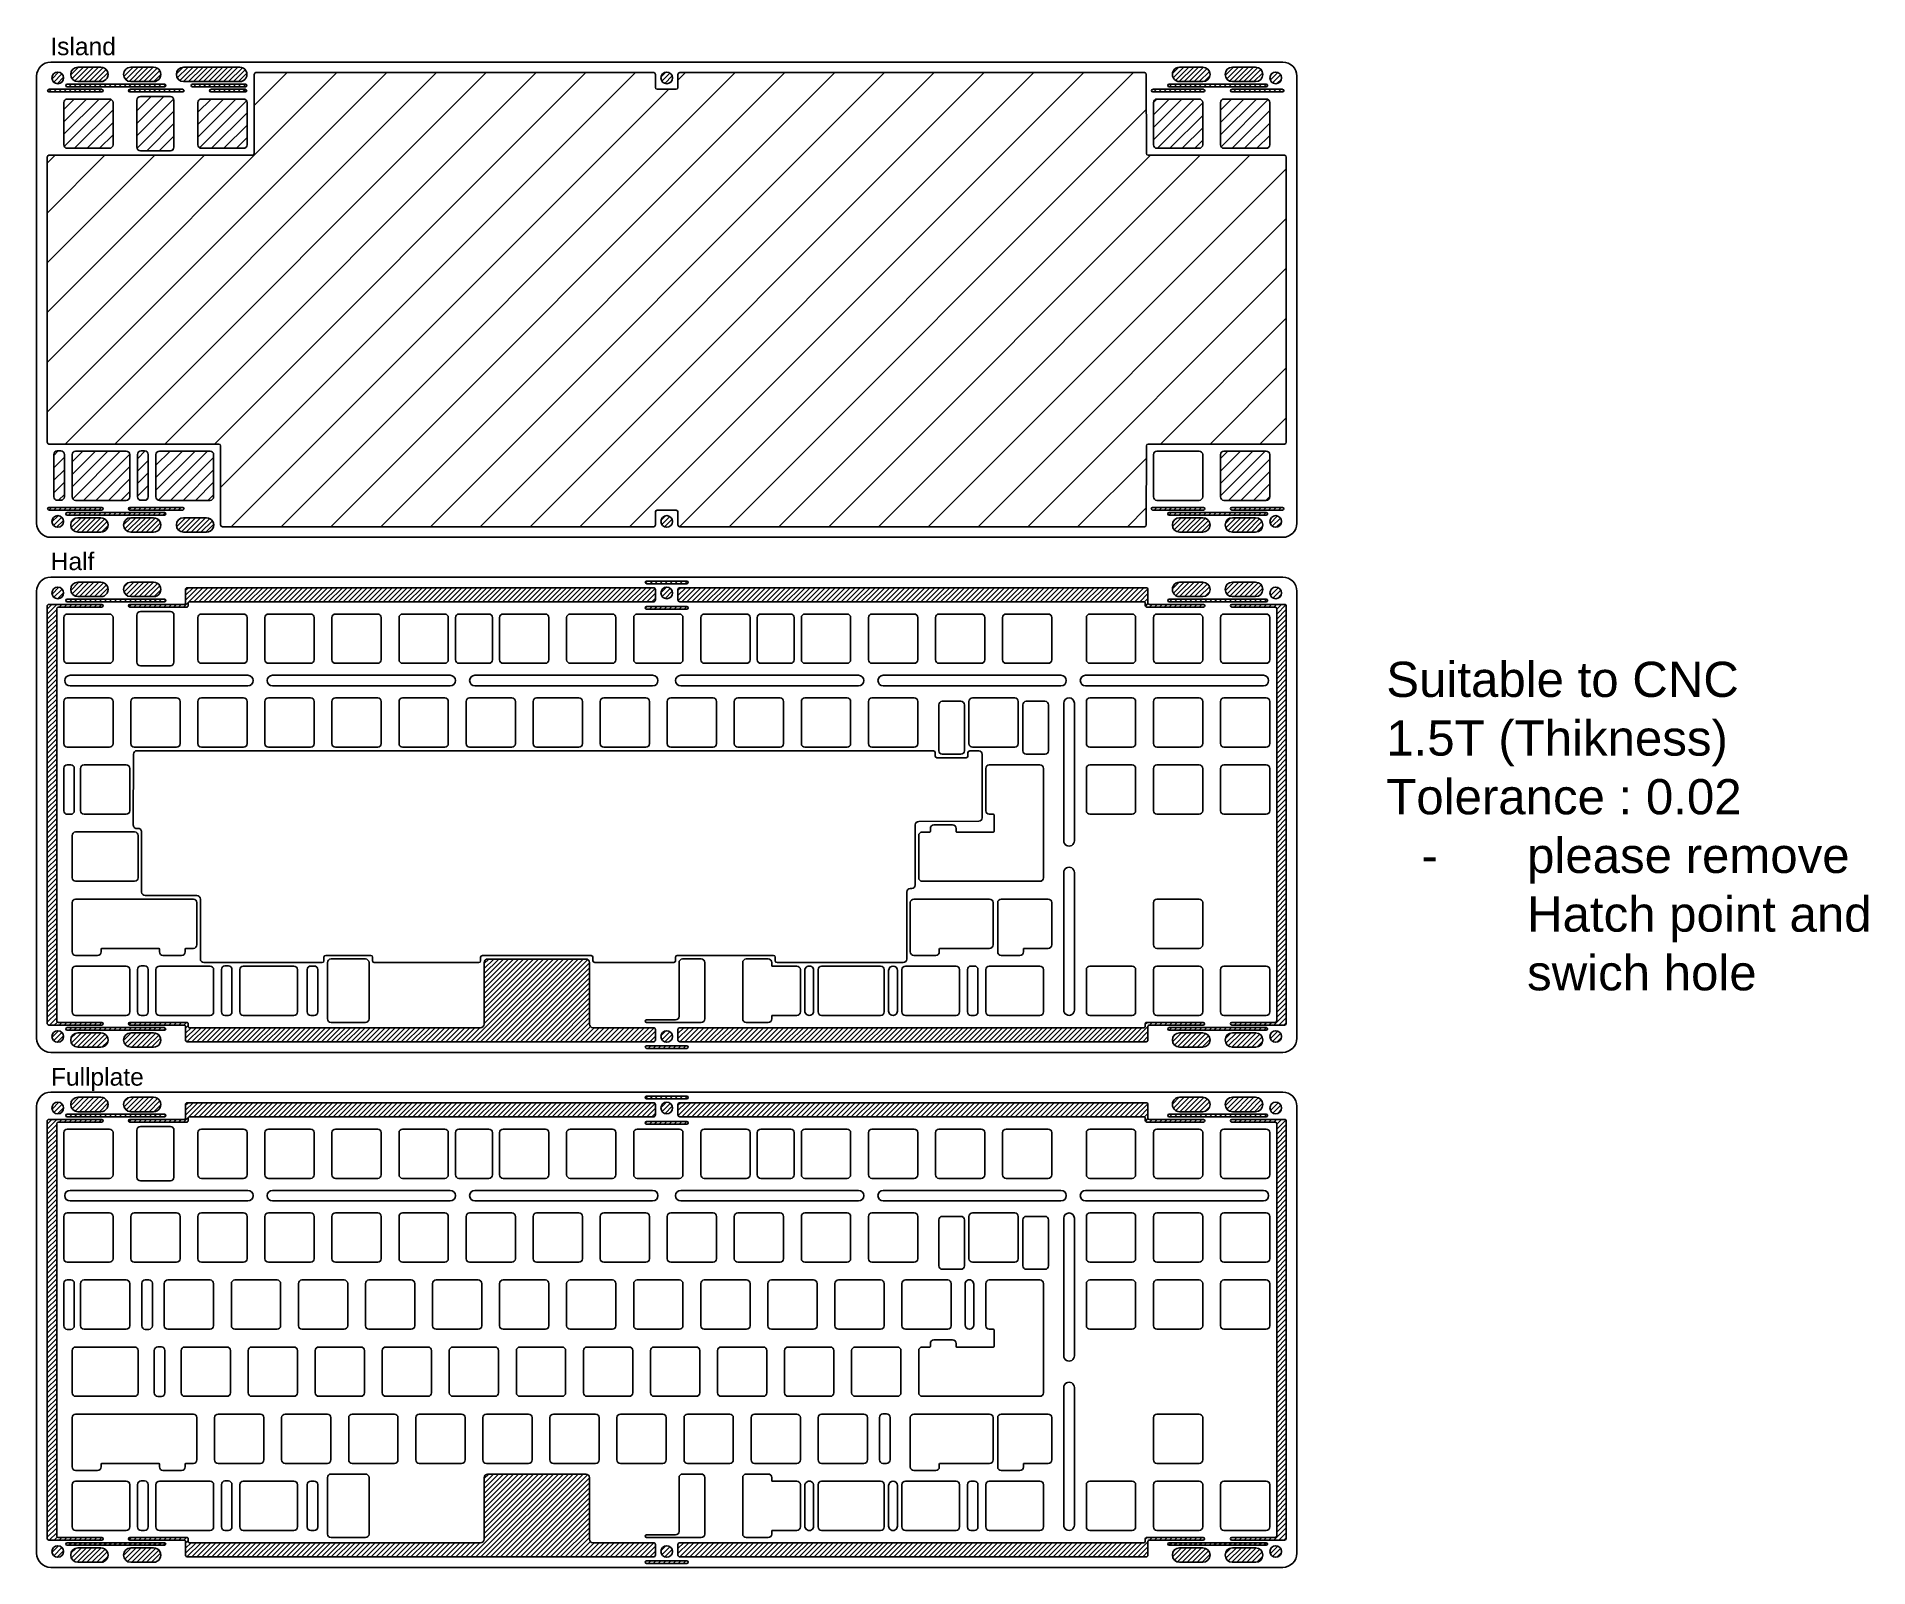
# Model space of a CAD drawing. Header units: inches. Extents: x 2 to 522, y 2 to 437.
import ezdxf

# ---------------------------------------------------------------- set-up
doc = ezdxf.new("R2010")
doc.units = ezdxf.units.IN
doc.header["$MEASUREMENT"] = 0
doc.linetypes.add('solid', pattern=[0])
doc.layers.add('hatch', color=7, linetype='Continuous')
doc.layers.add('last', color=3, linetype='Continuous')
doc.styles.get("Standard").update_dxf_attribs({"font": 'Arial.ttf'})
pattern_1 = [(45, (7e-13, 146.3113), (-0.7071068, 0.7071068), [])]

msp = doc.modelspace()

# ---------------------------------------------------------------- texts
at = {"insert": (385.39, 259.35), "char_height": 10, "attachment_point": 1}
msp.add_mtext_dynamic_manual_height_columns('Suitable to CNC\\P1.5T (Thikness)\\PTolerance : 0.02\\P\\pxi-3,l4,t4;-^Iplease remove Hatch point and swich hole', width=147.8345, gutter_width=1, heights=[0], dxfattribs=at)
at = {"layer": 'hatch', "char_height": 5, "attachment_point": 1}
for s, insert in [('Island', (5.85, 436.66)), ('Half', (5.97, 290.38)), ('Fullplate', (6.02, 143.92))]:
    msp.add_mtext_dynamic_manual_height_columns(s, width=53.7746, gutter_width=1, heights=[0], dxfattribs=dict(at, insert=insert))

# ---------------------------------------------------------------- hatches: boundary and pattern name
at = {"layer": 'hatch'}
h = msp.add_hatch(dxfattribs=at)
h.set_pattern_fill('ANSI31', color=256, scale=80)
h.paths.add_polyline_path([(356.97, 402.71, 0.414214), (356.47, 403.21), (317.73, 403.21, -0.413797), (317.23, 403.71), (317.21, 426.2, 0.413905), (316.71, 426.7), (184.67, 426.7, 0.414214), (184.17, 426.2), (184.17, 422.5, -0.414214), (183.67, 422), (178.27, 422, -0.414214), (177.77, 422.5), (177.77, 426.2, 0.414214), (177.27, 426.7), (64.27, 426.7, 0.414214), (63.77, 426.2), (63.77, 403.71, -0.414214), (63.27, 403.21), (5.47, 403.21, 0.414214), (4.97, 402.71), (4.97, 321.7, 0.414214), (5.47, 321.2), (53.75, 321.2, -0.414214), (54.25, 320.7), (54.25, 298.2, 0.414214), (54.75, 297.7), (177.27, 297.7, 0.414214), (177.77, 298.2), (177.77, 301.9, -0.414214), (178.27, 302.4), (183.67, 302.4, -0.414214), (184.17, 301.9), (184.17, 298.2, 0.414214), (184.67, 297.7), (316.68, 297.7, 0.413497), (317.18, 298.2), (317.23, 320.7, -0.414214), (317.73, 321.2), (356.47, 321.2, 0.414214), (356.97, 321.7)])
h = msp.add_hatch(dxfattribs=at)
h.set_pattern_fill('ANSI31', color=256, scale=8)
h.paths.add_polyline_path([(6.32, 425.2, 1), (9.62, 425.2, 1)])
h = msp.add_hatch(dxfattribs=at)
h.set_pattern_fill('ANSI31', color=256, scale=8)
h.paths.add_polyline_path([(20.22, 428.25), (13.72, 428.25, 1), (13.72, 424.15), (20.22, 424.15, 1)])
h = msp.add_hatch(dxfattribs=at)
h.set_pattern_fill('ANSI31', color=256, scale=8)
h.paths.add_polyline_path([(35.22, 428.25), (28.72, 428.25, 1), (28.72, 424.15), (35.22, 424.15, 1)])
h = msp.add_hatch(dxfattribs=at)
h.set_pattern_fill('ANSI31', color=256, scale=8)
h.paths.add_polyline_path([(59.66, 428.25), (43.72, 428.25, 1), (43.72, 424.15), (59.67, 424.15, 1.000693)])
h = msp.add_hatch(dxfattribs=at)
h.set_pattern_fill('ANSI31', color=256, scale=8)
h.paths.add_polyline_path([(179.32, 425.2, 1), (182.62, 425.2, 1)])
h = msp.add_hatch(dxfattribs=at)
h.set_pattern_fill('ANSI31', color=256, scale=8)
h.paths.add_polyline_path([(333.27, 428.25), (326.67, 428.25, 1), (326.67, 424.15), (333.27, 424.15, 1)])
h = msp.add_hatch(dxfattribs=at)
h.set_pattern_fill('ANSI31', color=256, scale=8)
h.paths.add_polyline_path([(348.27, 428.25), (341.67, 428.25, 1), (341.67, 424.15), (348.27, 424.15, 1)])
h = msp.add_hatch(dxfattribs=at)
h.set_pattern_fill('ANSI31', color=256, scale=8)
h.paths.add_polyline_path([(355.62, 425.2, 1), (352.32, 425.2, 1)])
h = msp.add_hatch(dxfattribs=at)
h.set_pattern_fill('ANSI31', color=256, scale=8)
h.paths.add_polyline_path([(20.47, 421.96), (5.47, 421.96, 1), (5.47, 421.21), (20.47, 421.21, 1)])
h = msp.add_hatch(dxfattribs=at)
h.set_pattern_fill('ANSI31', color=256, scale=8)
h.paths.add_polyline_path([(38.27, 423.44), (10.67, 423.44, 1), (10.67, 422.69), (38.27, 422.69, 1)])
h = msp.add_hatch(dxfattribs=at)
h.set_pattern_fill('ANSI31', color=256, scale=8)
h.paths.add_polyline_path([(43.47, 421.96), (28.47, 421.96, 1), (28.47, 421.21), (43.47, 421.21, 1)])
h = msp.add_hatch(dxfattribs=at)
h.set_pattern_fill('ANSI31', color=256, scale=8)
h.paths.add_polyline_path([(61.27, 423.44), (46.27, 423.44, 1), (46.27, 422.69), (61.27, 422.69, 1)])
h = msp.add_hatch(dxfattribs=at)
h.set_pattern_fill('ANSI31', color=256, scale=8)
h.paths.add_polyline_path([(61.27, 421.96), (51.47, 421.96, 1), (51.47, 421.21), (61.27, 421.21, 1)])
h = msp.add_hatch(dxfattribs=at)
h.set_pattern_fill('ANSI31', color=256, scale=8)
h.paths.add_polyline_path([(333.47, 421.96), (319.05, 421.96, 1), (319.05, 421.21), (333.47, 421.21, 1)])
h = msp.add_hatch(dxfattribs=at)
h.set_pattern_fill('ANSI31', color=256, scale=8)
h.paths.add_polyline_path([(351.27, 423.44), (323.67, 423.44, 0.949744), (323.71, 422.69), (351.27, 422.69, 1)])
h = msp.add_hatch(dxfattribs=at)
h.set_pattern_fill('ANSI31', color=256, scale=8)
h.paths.add_polyline_path([(355.94, 421.96), (341.51, 421.96, 1), (341.51, 421.21), (355.94, 421.21, 1)])
h = msp.add_hatch(dxfattribs=at)
h.set_pattern_fill('ANSI31', color=256, scale=20)
h.paths.add_polyline_path([(333.23, 418.21, 0.414214), (332.23, 419.21), (320.23, 419.21, 0.414214), (319.23, 418.21), (319.23, 406.21, 0.414214), (320.23, 405.21), (332.23, 405.21, 0.414214), (333.23, 406.21)])
h.paths.add_polyline_path([(352.28, 418.21, 0.414214), (351.28, 419.21), (339.28, 419.21, 0.414214), (338.28, 418.21), (338.28, 406.21, 0.414214), (339.28, 405.21), (351.28, 405.21, 0.414214), (352.28, 406.21)])
h.paths.add_polyline_path([(352.28, 318.2, 0.414214), (351.28, 319.2), (339.28, 319.2, 0.414214), (338.28, 318.2), (338.28, 306.2, 0.414214), (339.28, 305.2), (351.28, 305.2, 0.414214), (352.28, 306.2)])
h.paths.add_polyline_path([(9.85, 318.25, 0.414214), (8.85, 319.25), (7.85, 319.25, 0.414214), (6.85, 318.25), (6.85, 306.21, 0.414214), (7.85, 305.21), (8.85, 305.21, 0.414214), (9.85, 306.21)])
h.paths.add_polyline_path([(28.44, 318.2, 0.414214), (27.44, 319.2), (13.06, 319.2, 0.414214), (12.06, 318.2), (12.06, 306.2, 0.414214), (13.06, 305.2), (27.44, 305.2, 0.414214), (28.44, 306.2)])
h.paths.add_polyline_path([(33.66, 318.25, 0.414214), (32.66, 319.25), (31.66, 319.25, 0.414214), (30.66, 318.25), (30.66, 306.21, 0.414214), (31.66, 305.21), (32.66, 305.21, 0.414214), (33.66, 306.21)])
h.paths.add_polyline_path([(52.25, 318.2, 0.414214), (51.25, 319.2), (36.87, 319.2, 0.414214), (35.87, 318.2), (35.87, 306.2, 0.414214), (36.87, 305.2), (51.25, 305.2, 0.414214), (52.25, 306.2)])
h.paths.add_polyline_path([(23.67, 418.21, 0.414214), (22.67, 419.21), (10.67, 419.21, 0.414214), (9.67, 418.21), (9.67, 406.21, 0.414214), (10.67, 405.21), (22.67, 405.21, 0.414214), (23.67, 406.21)])
h.paths.add_polyline_path([(40.98, 418.91, 0.414214), (39.98, 419.91), (31.46, 419.91, 0.414214), (30.46, 418.91), (30.46, 405.51, 0.414214), (31.46, 404.51), (39.98, 404.51, 0.414214), (40.98, 405.51)])
h.paths.add_polyline_path([(61.77, 418.21, 0.414214), (60.77, 419.21), (48.77, 419.21, 0.414214), (47.77, 418.21), (47.77, 406.21, 0.414214), (48.77, 405.21), (60.77, 405.21, 0.414214), (61.77, 406.21)])
h = msp.add_hatch(dxfattribs=at)
h.set_pattern_fill('ANSI31', color=256, scale=8)
h.paths.add_polyline_path([(20.47, 303.2), (5.47, 303.2, 1), (5.47, 302.45), (20.47, 302.45, 1)])
h = msp.add_hatch(dxfattribs=at)
h.set_pattern_fill('ANSI31', color=256, scale=8)
h.paths.add_polyline_path([(43.47, 303.2), (28.47, 303.2, 1), (28.47, 302.45), (43.47, 302.45, 1)])
h = msp.add_hatch(dxfattribs=at)
h.set_pattern_fill('ANSI31', color=256, scale=8)
h.paths.add_polyline_path([(333.44, 303.2), (319.01, 303.2, 1), (319.01, 302.45), (333.44, 302.45, 1)])
h = msp.add_hatch(dxfattribs=at)
h.set_pattern_fill('ANSI31', color=256, scale=8)
h.paths.add_polyline_path([(355.9, 303.2), (341.47, 303.2, 1), (341.47, 302.45), (355.9, 302.45, 1)])
h = msp.add_hatch(dxfattribs=at)
h.set_pattern_fill('ANSI31', color=256, scale=8)
h.paths.add_polyline_path([(6.32, 299.2, 1), (9.62, 299.2, 1)])
h = msp.add_hatch(dxfattribs=at)
h.set_pattern_fill('ANSI31', color=256, scale=8)
h.paths.add_polyline_path([(38.27, 301.72), (10.67, 301.72, 1), (10.67, 300.97), (38.27, 300.97, 1)])
h = msp.add_hatch(dxfattribs=at)
h.set_pattern_fill('ANSI31', color=256, scale=8)
h.paths.add_polyline_path([(20.22, 300.25), (13.72, 300.25, 1), (13.72, 296.15), (20.22, 296.15, 1)])
h = msp.add_hatch(dxfattribs=at)
h.set_pattern_fill('ANSI31', color=256, scale=8)
h.paths.add_polyline_path([(35.22, 300.25), (28.72, 300.25, 1), (28.72, 296.15), (35.22, 296.15, 1)])
h = msp.add_hatch(dxfattribs=at)
h.set_pattern_fill('ANSI31', color=256, scale=8)
h.paths.add_polyline_path([(50.22, 300.25), (43.72, 300.25, 1), (43.72, 296.15), (50.22, 296.15, 1)])
h = msp.add_hatch(dxfattribs=at)
h.set_pattern_fill('ANSI31', color=256, scale=8)
h.paths.add_polyline_path([(182.62, 299.2, 1), (179.32, 299.2, 1)])
h = msp.add_hatch(dxfattribs=at)
h.set_pattern_fill('ANSI31', color=256, scale=8)
h.paths.add_polyline_path([(351.27, 301.72), (323.71, 301.72, 1.052915), (323.67, 300.97), (351.27, 300.97, 1)])
h = msp.add_hatch(dxfattribs=at)
h.set_pattern_fill('ANSI31', color=256, scale=8)
h.paths.add_polyline_path([(333.27, 300.25), (326.67, 300.25, 1), (326.67, 296.15), (333.27, 296.15, 1)])
h = msp.add_hatch(dxfattribs=at)
h.set_pattern_fill('ANSI31', color=256, scale=8)
h.paths.add_polyline_path([(341.67, 300.25, 1), (341.67, 296.15), (348.27, 296.15, 1), (348.27, 300.25), (348.27, 300.25, -1), (348.27, 296.15), (348.27, 296.15, 1), (348.27, 300.25)])
h = msp.add_hatch(dxfattribs=at)
h.set_pattern_fill('ANSI31', color=256, scale=8)
h.paths.add_polyline_path([(352.32, 299.2, 1), (355.62, 299.2, 1)])
h = msp.add_hatch(dxfattribs=at)
h.set_pattern_fill('ANSI31', color=256, scale=8)
h.set_pattern_definition(pattern_1)
h.paths.add_polyline_path([(317.67, 279.89, 0.414214), (317.17, 280.39), (184.67, 280.39, 0.414214), (184.17, 279.89), (184.17, 276.9, 0.414214), (184.67, 276.4), (316.55, 276.4, -0.414214), (316.92, 276.02), (316.92, 275.27, 0.414214), (317.3, 274.9), (333.47, 274.9, 1), (333.47, 275.65), (318.05, 275.65, -0.414214), (317.67, 276.02)])
h.paths.add_polyline_path([(351.27, 277.13), (323.67, 277.13, 0.949744), (323.71, 276.38), (351.27, 276.38, 1)])
h.paths.add_polyline_path([(333.27, 281.94), (326.67, 281.94, 1), (326.67, 277.84), (333.27, 277.84, 1)])
h.paths.add_polyline_path([(348.27, 281.94), (341.67, 281.94, 1), (341.67, 277.84), (348.27, 277.84, 1)])
h.paths.add_polyline_path([(352.32, 278.89, 1), (355.62, 278.89, 1)])
h.paths.add_polyline_path([(356.97, 275.15, 0.414214), (356.47, 275.65), (341.47, 275.65, 1), (341.47, 274.9), (353.78, 274.9, -0.414214), (354.28, 274.4), (354.28, 157.39, -0.414214), (353.78, 156.89), (341.47, 156.89, 1), (341.47, 156.14), (356.47, 156.14, 0.414214), (356.97, 156.64)])
h.paths.add_polyline_path([(351.27, 155.41), (323.71, 155.41, 1.052915), (323.67, 154.66), (351.27, 154.66, 1)])
h.paths.add_polyline_path([(341.67, 153.94, 1), (341.67, 149.84), (348.27, 149.84, 1), (348.27, 153.94), (348.27, 153.94, -1), (348.27, 149.84), (348.27, 149.84, 1), (348.27, 153.94)])
h.paths.add_polyline_path([(333.34, 156.89), (317.3, 156.89, 0.414214), (316.92, 156.51), (316.92, 155.76, -0.414214), (316.55, 155.39), (184.67, 155.39, 0.414214), (184.17, 154.89), (184.17, 151.89, 0.414214), (184.67, 151.39), (317.17, 151.39, 0.414214), (317.67, 151.89), (317.67, 155.76, -0.414214), (318.05, 156.14), (333.34, 156.14, 1)])
h.paths.add_polyline_path([(352.32, 152.89, 1), (355.62, 152.89, 1)])
h.paths.add_polyline_path([(186.67, 150.27), (175.27, 150.27, 1), (175.27, 149.52), (186.67, 149.52, 1)])
h.paths.add_polyline_path([(179.32, 152.89, 1), (182.62, 152.89, 1)])
h.paths.add_polyline_path([(177.77, 154.89, 0.414214), (177.27, 155.39), (160.02, 155.39, -0.414214), (159.02, 156.39), (159.02, 173.89, 0.414214), (158.02, 174.89), (130.11, 174.89, 0.414214), (129.11, 173.89), (129.11, 156.39, -0.414214), (128.11, 155.39), (45.4, 155.39, -0.414214), (45.02, 155.76), (45.02, 156.51, 0.414214), (44.65, 156.89), (28.47, 156.89, 1), (28.47, 156.14), (43.9, 156.14, -0.414214), (44.27, 155.76), (44.27, 151.89, 0.414214), (44.77, 151.39), (177.27, 151.39, 0.414214), (177.77, 151.89)])
h.paths.add_polyline_path([(38.27, 155.41), (10.67, 155.41, 1), (10.67, 154.66), (38.27, 154.66, 1)])
h.paths.add_polyline_path([(6.32, 152.89, 1), (9.62, 152.89, 1)])
h.paths.add_polyline_path([(13.72, 149.84, -1), (13.72, 153.94), (20.22, 153.94, -1), (20.22, 149.84)])
h.paths.add_polyline_path([(28.72, 149.84, -1), (28.72, 153.94), (35.22, 153.94, -1), (35.22, 149.84)])
h.paths.add_polyline_path([(20.47, 156.89), (8.17, 156.89, -0.414214), (7.67, 157.39), (7.67, 274.4, -0.414213), (8.17, 274.9), (20.47, 274.9, 0.999999), (20.47, 275.65), (5.47, 275.65, 0.414214), (4.97, 275.15), (4.97, 156.64, 0.414214), (5.47, 156.14), (20.47, 156.14, 1)])
h.paths.add_polyline_path([(9.62, 278.89, 1), (6.32, 278.89, 1)])
h.paths.add_polyline_path([(20.22, 281.94), (13.72, 281.94, 1), (13.72, 277.84), (20.22, 277.84, 1)])
h.paths.add_polyline_path([(38.27, 277.13), (10.67, 277.13, 1), (10.67, 276.38), (38.27, 276.38, 1)])
h.paths.add_polyline_path([(35.22, 281.94), (28.72, 281.94, 1), (28.72, 277.84), (35.22, 277.84, 1)])
h.paths.add_polyline_path([(177.77, 279.89, 0.414214), (177.27, 280.39), (44.77, 280.39, 0.414214), (44.27, 279.89), (44.27, 276.02, -0.414214), (43.9, 275.65), (28.47, 275.65, 1), (28.47, 274.9), (44.65, 274.9, 0.414214), (45.02, 275.27), (45.02, 276.02, -0.414214), (45.4, 276.4), (177.27, 276.4, 0.414214), (177.77, 276.9)])
h.paths.add_polyline_path([(186.67, 282.27), (175.27, 282.27, 1), (175.27, 281.52), (186.67, 281.52, 1)])
h.paths.add_polyline_path([(179.32, 278.89, 1), (182.62, 278.89, 1)])
h.paths.add_polyline_path([(186.67, 275.02), (175.27, 275.02, 1), (175.27, 274.27), (186.67, 274.27, 1)])
h = msp.add_hatch(dxfattribs=at)
h.set_pattern_fill('ANSI31', color=256, scale=8)
h.set_pattern_definition(pattern_1)
h.paths.add_polyline_path([(333.27, 153.94), (326.67, 153.94, 1), (326.67, 149.84), (333.27, 149.84, 1)])
h = msp.add_hatch(dxfattribs=at)
h.set_pattern_fill('ANSI31', color=256, scale=8)
h.paths.add_polyline_path([(317.67, 133.58, 0.414214), (317.17, 134.08), (184.67, 134.08, 0.414214), (184.17, 133.58), (184.17, 130.59, 0.414214), (184.67, 130.09), (316.55, 130.09, -0.414214), (316.92, 129.71), (316.92, 128.96, 0.414214), (317.3, 128.59), (333.47, 128.59, 1), (333.47, 129.34), (318.05, 129.34, -0.414214), (317.67, 129.71)])
h.paths.add_polyline_path([(351.27, 130.82), (323.67, 130.82, 0.949744), (323.71, 130.07), (351.27, 130.07, 1)])
h.paths.add_polyline_path([(333.27, 135.63), (326.67, 135.63, 1), (326.67, 131.53), (333.27, 131.53, 1)])
h.paths.add_polyline_path([(348.27, 135.63), (341.67, 135.63, 1), (341.67, 131.53), (348.27, 131.53, 1)])
h.paths.add_polyline_path([(352.32, 132.58, 1), (355.62, 132.58, 1)])
h.paths.add_polyline_path([(356.97, 128.84, 0.414214), (356.47, 129.34), (341.47, 129.34, 1), (341.47, 128.59), (353.78, 128.59, -0.414214), (354.28, 128.09), (354.28, 11.07, -0.414214), (353.78, 10.57), (341.47, 10.57, 1), (341.47, 9.82), (356.47, 9.82, 0.414214), (356.97, 10.32)])
h.paths.add_polyline_path([(351.27, 9.09), (323.71, 9.09, 1.052915), (323.67, 8.35), (351.27, 8.34, 1)])
h.paths.add_polyline_path([(341.67, 7.63, 1), (341.67, 3.53), (348.27, 3.53, 1), (348.27, 7.63), (348.27, 7.63, -1), (348.27, 3.53), (348.27, 3.53, 1), (348.27, 7.63)])
h.paths.add_polyline_path([(333.34, 10.57), (317.3, 10.57, 0.414214), (316.92, 10.2), (316.92, 9.45, -0.414214), (316.55, 9.07), (184.67, 9.07, 0.414214), (184.17, 8.57), (184.17, 5.58, 0.414214), (184.67, 5.08), (317.17, 5.08, 0.414214), (317.67, 5.58), (317.67, 9.45, -0.414214), (318.05, 9.82), (333.34, 9.82, 1)])
h.paths.add_polyline_path([(352.32, 6.58, 1), (355.62, 6.58, 1)])
h.paths.add_polyline_path([(186.67, 3.96), (175.27, 3.96, 1), (175.27, 3.21), (186.67, 3.21, 1)])
h.paths.add_polyline_path([(179.32, 6.58, 1), (182.62, 6.58, 1)])
h.paths.add_polyline_path([(177.77, 8.57, 0.414214), (177.27, 9.07), (160.02, 9.07, -0.414214), (159.02, 10.07), (159.02, 27.57, 0.414214), (158.02, 28.57), (130.11, 28.57, 0.414214), (129.11, 27.57), (129.11, 10.07, -0.414214), (128.11, 9.07), (45.4, 9.07, -0.414214), (45.02, 9.45), (45.02, 10.2, 0.414214), (44.65, 10.57), (28.47, 10.57, 1), (28.47, 9.82), (43.9, 9.82, -0.414214), (44.27, 9.45), (44.27, 5.58, 0.414214), (44.77, 5.08), (177.27, 5.08, 0.414214), (177.77, 5.58)])
h.paths.add_polyline_path([(38.27, 9.09), (10.67, 9.09, 1), (10.67, 8.34), (38.27, 8.34, 1)])
h.paths.add_polyline_path([(6.32, 6.58, 1), (9.62, 6.58, 1)])
h.paths.add_polyline_path([(13.72, 3.53, -1), (13.72, 7.63), (20.22, 7.63, -1), (20.22, 3.53)])
h.paths.add_polyline_path([(28.72, 3.53, -1), (28.72, 7.63), (35.22, 7.63, -1), (35.22, 3.53)])
h.paths.add_polyline_path([(20.47, 10.57), (8.17, 10.57, -0.414214), (7.67, 11.07), (7.67, 128.09, -0.414213), (8.17, 128.59), (20.47, 128.59, 0.999999), (20.47, 129.34), (5.47, 129.34, 0.414214), (4.97, 128.84), (4.97, 10.32, 0.414214), (5.47, 9.82), (20.47, 9.82, 1)])
h.paths.add_polyline_path([(9.62, 132.58, 1), (6.32, 132.58, 1)])
h.paths.add_polyline_path([(20.22, 135.63), (13.72, 135.63, 1), (13.72, 131.53), (20.22, 131.53, 1)])
h.paths.add_polyline_path([(38.27, 130.82), (10.67, 130.82, 1), (10.67, 130.07), (38.27, 130.07, 1)])
h.paths.add_polyline_path([(35.22, 135.63), (28.72, 135.63, 1), (28.72, 131.53), (35.22, 131.53, 1)])
h.paths.add_polyline_path([(177.77, 133.58, 0.414214), (177.27, 134.08), (44.77, 134.08, 0.414214), (44.27, 133.58), (44.27, 129.71, -0.414214), (43.9, 129.34), (28.47, 129.34, 1), (28.47, 128.59), (44.65, 128.59, 0.414214), (45.02, 128.96), (45.02, 129.71, -0.414214), (45.4, 130.09), (177.27, 130.09, 0.414214), (177.77, 130.59)])
h.paths.add_polyline_path([(186.67, 135.96), (175.27, 135.96, 1), (175.27, 135.21), (186.67, 135.21, 1)])
h.paths.add_polyline_path([(179.32, 132.58, 1), (182.62, 132.58, 1)])
h.paths.add_polyline_path([(186.67, 128.71), (175.27, 128.71, 1), (175.27, 127.96), (186.67, 127.96, 1)])
h = msp.add_hatch(dxfattribs=at)
h.set_pattern_fill('ANSI31', color=256, scale=8)
h.paths.add_polyline_path([(333.27, 7.63), (326.67, 7.63, 1), (326.67, 3.53), (333.27, 3.53, 1)])

# ---------------------------------------------------------------- linework, layer by layer
at = {"layer": 'last', "color": 3, "linetype": 'solid'}
for p, q in [((5.97, 429.7), (355.97, 429.7)), ((20.22, 428.25), (13.72, 428.25)), ((35.22, 428.25), (28.72, 428.25)), ((59.66, 428.25), (43.72, 428.25)), ((333.27, 428.25), (326.67, 428.25)), ((348.27, 428.25), (341.67, 428.25)), ((1.97, 425.7), (1.97, 298.7)), ((13.72, 424.15), (20.22, 424.15)), ((28.72, 424.15), (35.22, 424.15)), ((43.72, 424.15), (59.67, 424.15)), ((326.67, 424.15), (333.27, 424.15)), ((341.67, 424.15), (348.27, 424.15)), ((359.97, 298.7), (359.97, 425.7)), ((9.67, 406.21), (9.67, 418.21)), ((10.67, 419.21), (22.67, 419.21)), ((23.67, 418.21), (23.67, 406.21)), ((30.46, 405.51), (30.46, 418.91)), ((31.46, 419.91), (39.98, 419.91)), ((40.98, 418.91), (40.98, 405.51)), ((47.77, 406.21), (47.77, 418.21)), ((48.77, 419.21), (60.77, 419.21)), ((61.77, 418.21), (61.77, 406.21)), ((319.23, 406.21), (319.23, 418.21)), ((320.23, 419.21), (332.23, 419.21)), ((333.23, 418.21), (333.23, 406.21)), ((338.28, 406.21), (338.28, 418.21)), ((339.28, 419.21), (351.28, 419.21)), ((352.28, 418.21), (352.28, 406.21)), ((22.67, 405.21), (10.67, 405.21)), ((39.98, 404.51), (31.46, 404.51)), ((60.77, 405.21), (48.77, 405.21)), ((332.23, 405.21), (320.23, 405.21)), ((351.28, 405.21), (339.28, 405.21)), ((6.85, 318.25), (6.85, 306.21)), ((8.85, 319.25), (7.85, 319.25)), ((9.85, 318.25), (9.85, 306.21)), ((12.06, 318.2), (12.06, 306.2)), ((27.44, 319.2), (13.06, 319.2)), ((28.44, 306.2), (28.44, 318.2)), ((30.66, 318.25), (30.66, 306.21)), ((32.66, 319.25), (31.66, 319.25)), ((33.66, 318.25), (33.66, 306.21)), ((35.87, 318.2), (35.87, 306.2)), ((51.25, 319.2), (36.87, 319.2)), ((52.25, 306.2), (52.25, 318.2)), ((319.23, 306.2), (319.23, 318.2)), ((320.23, 319.2), (332.23, 319.2)), ((333.23, 318.2), (333.23, 306.2)), ((338.28, 306.2), (338.28, 318.2)), ((339.28, 319.2), (351.28, 319.2)), ((8.85, 305.21), (7.85, 305.21)), ((13.06, 305.2), (27.44, 305.2)), ((32.66, 305.21), (31.66, 305.21)), ((36.87, 305.2), (51.25, 305.2)), ((332.23, 305.2), (320.23, 305.2)), ((351.28, 305.2), (339.28, 305.2)), ((13.72, 300.25), (20.22, 300.25)), ((28.72, 300.25), (35.22, 300.25)), ((43.72, 300.25), (50.22, 300.25)), ((348.27, 300.25), (341.67, 300.25)), ((5.97, 294.7), (355.97, 294.7)), ((20.22, 296.15), (13.72, 296.15)), ((35.22, 296.15), (28.72, 296.15)), ((50.22, 296.15), (43.72, 296.15)), ((341.67, 296.15), (348.27, 296.15)), ((5.97, 283.39), (355.97, 283.39)), ((20.22, 281.94), (13.72, 281.94)), ((35.22, 281.94), (28.72, 281.94)), ((1.97, 279.39), (1.97, 152.39)), ((13.72, 277.84), (20.22, 277.84)), ((28.72, 277.84), (35.22, 277.84)), ((359.97, 152.39), (359.97, 279.39)), ((9.67, 259.9), (9.67, 271.9)), ((10.67, 272.9), (22.67, 272.9)), ((23.67, 271.9), (23.67, 259.9)), ((30.46, 259.2), (30.46, 272.6)), ((40.98, 272.6), (40.98, 259.2)), ((47.77, 259.9), (47.77, 271.9)), ((48.77, 272.9), (60.77, 272.9)), ((61.77, 271.9), (61.77, 259.9)), ((66.82, 259.9), (66.82, 271.9)), ((67.82, 272.9), (79.82, 272.9)), ((80.82, 271.9), (80.82, 259.9)), ((85.87, 259.9), (85.87, 271.9)), ((86.87, 272.9), (98.87, 272.9)), ((99.87, 271.9), (99.87, 259.9)), ((104.92, 259.9), (104.92, 271.9)), ((105.92, 272.9), (117.92, 272.9)), ((118.92, 271.9), (118.92, 259.9)), ((120.94, 259.9), (120.94, 271.9)), ((121.94, 272.9), (130.47, 272.9)), ((131.47, 271.9), (131.47, 259.9)), ((133.49, 259.9), (133.49, 271.9)), ((134.49, 272.9), (146.49, 272.9)), ((147.49, 271.9), (147.49, 259.9)), ((152.54, 259.9), (152.54, 271.9)), ((153.54, 272.9), (165.54, 272.9)), ((166.54, 271.9), (166.54, 259.9)), ((171.59, 259.9), (171.59, 271.9)), ((172.59, 272.9), (184.59, 272.9)), ((185.59, 271.9), (185.59, 259.9)), ((190.64, 259.9), (190.64, 271.9)), ((191.64, 272.9), (203.64, 272.9)), ((204.64, 271.9), (204.64, 259.9)), ((206.67, 259.9), (206.67, 271.9)), ((207.67, 272.9), (216.19, 272.9)), ((217.19, 271.9), (217.19, 259.9)), ((219.22, 259.9), (219.22, 271.9)), ((220.22, 272.9), (232.22, 272.9)), ((233.22, 271.9), (233.22, 259.9)), ((238.27, 259.9), (238.27, 271.9)), ((239.27, 272.9), (251.27, 272.9)), ((252.27, 271.9), (252.27, 259.9)), ((257.32, 259.9), (257.32, 271.9)), ((258.32, 272.9), (270.32, 272.9)), ((271.32, 271.9), (271.32, 259.9)), ((276.37, 259.9), (276.37, 271.9)), ((277.37, 272.9), (289.37, 272.9)), ((290.37, 271.9), (290.37, 259.9)), ((300.18, 259.9), (300.18, 271.9)), ((301.18, 272.9), (313.18, 272.9)), ((314.18, 271.9), (314.18, 259.9)), ((319.23, 259.9), (319.23, 271.9)), ((320.23, 272.9), (332.23, 272.9)), ((333.23, 271.9), (333.23, 259.9)), ((338.28, 259.9), (338.28, 271.9)), ((339.28, 272.9), (351.28, 272.9)), ((352.28, 271.9), (352.28, 259.9)), ((22.67, 258.9), (10.67, 258.9)), ((11.47, 255.49), (61.97, 255.49)), ((39.98, 258.2), (31.46, 258.2)), ((60.77, 258.9), (48.77, 258.9)), ((79.82, 258.9), (67.82, 258.9)), ((68.97, 255.49), (119.47, 255.49)), ((98.87, 258.9), (86.87, 258.9)), ((117.92, 258.9), (105.92, 258.9)), ((130.47, 258.9), (121.94, 258.9)), ((126.47, 255.49), (176.97, 255.49)), ((146.49, 258.9), (134.49, 258.9)), ((165.54, 258.9), (153.54, 258.9)), ((184.59, 258.9), (172.59, 258.9)), ((235.47, 255.49), (184.97, 255.49)), ((203.64, 258.9), (191.64, 258.9)), ((216.19, 258.9), (207.67, 258.9)), ((232.22, 258.9), (220.22, 258.9)), ((251.27, 258.9), (239.27, 258.9)), ((292.97, 255.49), (242.47, 255.49)), ((270.32, 258.9), (258.32, 258.9)), ((289.37, 258.9), (277.37, 258.9)), ((350.47, 255.49), (299.97, 255.49)), ((313.18, 258.9), (301.18, 258.9)), ((332.23, 258.9), (320.23, 258.9)), ((351.28, 258.9), (339.28, 258.9)), ((11.47, 252.49), (61.97, 252.49)), ((68.97, 252.49), (119.47, 252.49)), ((126.47, 252.49), (176.97, 252.49)), ((235.47, 252.49), (184.97, 252.49)), ((292.97, 252.49), (242.47, 252.49)), ((350.47, 252.49), (299.97, 252.49)), ((9.67, 236.08), (9.67, 248.08)), ((10.67, 249.08), (22.67, 249.08)), ((23.67, 248.08), (23.67, 236.08)), ((28.72, 236.08), (28.72, 248.08)), ((29.72, 249.08), (41.72, 249.08)), ((42.72, 248.08), (42.72, 236.08)), ((47.77, 236.08), (47.77, 248.08)), ((48.77, 249.08), (60.77, 249.08)), ((61.77, 248.08), (61.77, 236.08)), ((66.82, 236.08), (66.82, 248.08)), ((67.82, 249.08), (79.82, 249.08)), ((80.82, 248.08), (80.82, 236.08)), ((85.87, 236.08), (85.87, 248.08)), ((86.87, 249.08), (98.87, 249.08)), ((99.87, 248.08), (99.87, 236.08)), ((104.92, 236.08), (104.92, 248.08)), ((105.92, 249.08), (117.92, 249.08)), ((118.92, 248.08), (118.92, 236.08)), ((123.97, 236.08), (123.97, 248.08)), ((124.97, 249.08), (136.97, 249.08)), ((137.97, 248.08), (137.97, 236.08)), ((143.02, 236.08), (143.02, 248.08)), ((144.02, 249.08), (156.02, 249.08)), ((157.02, 248.08), (157.02, 236.08)), ((162.07, 236.08), (162.07, 248.08)), ((163.07, 249.08), (175.07, 249.08)), ((176.07, 248.08), (176.07, 236.08)), ((181.12, 236.08), (181.12, 248.08)), ((182.12, 249.08), (194.12, 249.08)), ((195.12, 248.08), (195.12, 236.08)), ((200.17, 236.08), (200.17, 248.08)), ((201.17, 249.08), (213.17, 249.08)), ((214.17, 248.08), (214.17, 236.08)), ((219.22, 236.08), (219.22, 248.08)), ((220.22, 249.08), (232.22, 249.08)), ((233.22, 248.08), (233.22, 236.08)), ((238.27, 236.08), (238.27, 248.08)), ((239.27, 249.08), (251.27, 249.08)), ((252.27, 248.08), (252.27, 236.08)), ((258.25, 234.07), (258.25, 247.11)), ((259.25, 248.11), (264.55, 248.11)), ((265.55, 247.11), (265.55, 234.07)), ((266.84, 236.08), (266.84, 248.08)), ((267.84, 249.08), (279.84, 249.08)), ((280.84, 248.08), (280.84, 236.08)), ((282.13, 234.07), (282.13, 247.11)), ((283.13, 248.11), (288.43, 248.11)), ((289.43, 247.11), (289.43, 234.07)), ((293.77, 208.48), (293.77, 247.59)), ((296.77, 208.48), (296.77, 247.59)), ((300.18, 236.09), (300.18, 248.09)), ((301.18, 249.09), (313.18, 249.09)), ((314.18, 248.09), (314.18, 236.09)), ((319.23, 236.09), (319.23, 248.09)), ((320.23, 249.09), (332.23, 249.09)), ((333.23, 248.09), (333.23, 236.09)), ((338.28, 236.09), (338.28, 248.09)), ((339.28, 249.09), (351.28, 249.09)), ((352.28, 248.09), (352.28, 236.09)), ((22.67, 235.08), (10.67, 235.08)), ((41.72, 235.08), (29.72, 235.08)), ((60.77, 235.08), (48.77, 235.08)), ((79.82, 235.08), (67.82, 235.08)), ((98.87, 235.08), (86.87, 235.08)), ((117.92, 235.08), (105.92, 235.08)), ((136.97, 235.08), (124.97, 235.08)), ((156.02, 235.08), (144.02, 235.08)), ((175.07, 235.08), (163.07, 235.08)), ((194.12, 235.08), (182.12, 235.08)), ((213.17, 235.08), (201.17, 235.08)), ((232.22, 235.08), (220.22, 235.08)), ((251.27, 235.08), (239.27, 235.08)), ((279.84, 235.08), (267.84, 235.08)), ((313.18, 235.09), (301.18, 235.09)), ((332.23, 235.09), (320.23, 235.09)), ((351.28, 235.09), (339.28, 235.09)), ((9.67, 229.08), (9.67, 217.01)), ((11.67, 230.08), (10.67, 230.08)), ((12.67, 229.08), (12.67, 217.01)), ((14.43, 217.03), (14.43, 229.03)), ((15.43, 230.03), (27.43, 230.03)), ((28.43, 229.03), (28.43, 217.03)), ((264.55, 233.07), (259.25, 233.07)), ((271.61, 229.03), (271.61, 217.03)), ((286.99, 230.03), (272.61, 230.03)), ((288.51, 233.07), (283.07, 233.07)), ((288.43, 233.07), (283.13, 233.07)), ((287.99, 229.03), (287.99, 197.98)), ((300.18, 217.03), (300.18, 229.03)), ((301.18, 230.03), (313.18, 230.03)), ((314.18, 229.03), (314.18, 217.03)), ((319.23, 217.04), (319.23, 229.04)), ((320.23, 230.04), (332.23, 230.04)), ((333.23, 229.04), (333.23, 217.04)), ((338.28, 217.04), (338.28, 229.04)), ((339.28, 230.04), (351.28, 230.04)), ((352.28, 229.04), (352.28, 217.04)), ((11.67, 216.01), (10.67, 216.01)), ((27.43, 216.03), (15.43, 216.03)), ((272.61, 216.03), (273.79, 216.03)), ((273.99, 215.83), (273.99, 211.18)), ((313.18, 216.03), (301.18, 216.03)), ((332.23, 216.04), (320.23, 216.04)), ((351.28, 216.04), (339.28, 216.04)), ((12.06, 197.99), (12.06, 209.99)), ((13.06, 210.99), (29.82, 210.99)), ((30.82, 197.99), (30.82, 209.99)), ((252.56, 209.98), (252.56, 197.98)), ((255.66, 210.98), (253.56, 210.98)), ((255.86, 212.01), (255.86, 211.18)), ((256.86, 213.01), (262.16, 213.01)), ((263.16, 211.18), (263.16, 212.01)), ((273.79, 210.98), (263.36, 210.98)), ((293.77, 160.39), (293.77, 199.48)), ((296.77, 160.39), (296.77, 199.48)), ((13.06, 196.99), (29.82, 196.99)), ((253.56, 196.98), (286.99, 196.98)), ((12.06, 176.92), (12.06, 190.93)), ((46.49, 191.93), (13.06, 191.93)), ((47.49, 178.93), (47.49, 190.93)), ((250.17, 190.93), (250.17, 176.91)), ((272.7, 191.93), (251.17, 191.93)), ((273.7, 178.93), (273.7, 190.93)), ((274.99, 176.91), (274.99, 190.93)), ((289.37, 191.93), (275.99, 191.93)), ((290.37, 178.93), (290.37, 190.93)), ((319.23, 178.93), (319.23, 190.93)), ((320.23, 191.93), (332.23, 191.93)), ((333.23, 190.93), (333.23, 178.93)), ((20.3, 177.73), (20.3, 176.92)), ((20.5, 177.93), (36.67, 177.93)), ((36.87, 177.73), (36.87, 176.92)), ((44.17, 177.73), (44.17, 176.92)), ((44.37, 177.93), (46.49, 177.93)), ((258.41, 177.73), (258.41, 176.91)), ((258.61, 177.93), (272.7, 177.93)), ((282.29, 177.73), (282.29, 176.91)), ((289.37, 177.93), (282.49, 177.93)), ((332.23, 177.93), (320.23, 177.93)), ((12.06, 171.89), (12.06, 159.89)), ((19.3, 175.92), (13.06, 175.92)), ((27.44, 172.89), (13.06, 172.89)), ((28.44, 159.89), (28.44, 171.89)), ((30.66, 171.93), (30.66, 159.89)), ((32.66, 172.93), (31.66, 172.93)), ((33.66, 171.93), (33.66, 159.89)), ((35.87, 171.89), (35.87, 159.89)), ((51.25, 172.89), (36.87, 172.89)), ((43.17, 175.92), (37.87, 175.92)), ((52.25, 159.89), (52.25, 171.89)), ((54.47, 171.93), (54.47, 159.89)), ((56.47, 172.93), (55.47, 172.93)), ((57.47, 171.93), (57.47, 159.89)), ((59.69, 171.89), (59.69, 159.89)), ((75.07, 172.89), (60.69, 172.89)), ((76.07, 159.89), (76.07, 171.89)), ((78.84, 171.91), (78.84, 159.87)), ((80.84, 172.91), (79.84, 172.91)), ((81.84, 171.91), (81.84, 159.87)), ((84.6, 157.87), (84.6, 173.91)), ((85.6, 174.91), (95.4, 174.91)), ((96.4, 173.91), (96.4, 157.87)), ((184.47, 158.62), (184.47, 173.91)), ((185.47, 174.91), (190.77, 174.91)), ((191.77, 173.91), (191.77, 157.87)), ((202.55, 157.87), (202.55, 173.91)), ((203.55, 174.91), (209.82, 174.91)), ((210.82, 172.89), (210.82, 173.91)), ((217.93, 172.89), (210.82, 172.89)), ((218.93, 159.89), (218.93, 171.89)), ((223.98, 159.89), (223.98, 171.89)), ((224.98, 172.89), (241.74, 172.89)), ((242.74, 159.89), (242.74, 171.89)), ((247.79, 171.89), (247.79, 159.89)), ((263.17, 172.89), (248.79, 172.89)), ((257.41, 175.91), (251.17, 175.91)), ((264.17, 159.89), (264.17, 171.89)), ((266.39, 171.91), (266.39, 159.87)), ((268.39, 172.91), (267.39, 172.91)), ((269.39, 171.91), (269.39, 159.87)), ((271.61, 171.89), (271.61, 159.89)), ((286.99, 172.89), (272.61, 172.89)), ((281.29, 175.91), (275.99, 175.91)), ((287.99, 159.89), (287.99, 171.89)), ((300.18, 159.89), (300.18, 171.89)), ((301.18, 172.89), (313.18, 172.89)), ((314.18, 171.89), (314.18, 159.89)), ((319.23, 159.89), (319.23, 171.89)), ((320.23, 172.89), (332.23, 172.89)), ((333.23, 171.89), (333.23, 159.89)), ((338.28, 159.89), (338.28, 171.89)), ((339.28, 172.89), (351.28, 172.89)), ((352.28, 171.89), (352.28, 159.89)), ((220.21, 171.66), (220.21, 160.12)), ((222.71, 171.66), (222.71, 160.12)), ((244.02, 171.66), (244.02, 160.12)), ((246.52, 171.66), (246.52, 160.12)), ((13.06, 158.89), (27.44, 158.89)), ((32.66, 158.89), (31.66, 158.89)), ((36.87, 158.89), (51.25, 158.89)), ((56.47, 158.89), (55.47, 158.89)), ((60.69, 158.89), (75.07, 158.89)), ((80.84, 158.87), (79.84, 158.87)), ((95.4, 156.87), (85.6, 156.87)), ((190.77, 156.87), (175.27, 156.87)), ((209.82, 156.87), (203.55, 156.87)), ((210.82, 158.89), (217.93, 158.89)), ((210.82, 157.87), (210.82, 158.89)), ((224.98, 158.89), (241.74, 158.89)), ((248.79, 158.89), (263.17, 158.89)), ((268.39, 158.87), (267.39, 158.87)), ((272.61, 158.89), (286.99, 158.89)), ((313.18, 158.89), (301.18, 158.89)), ((332.23, 158.89), (320.23, 158.89)), ((351.28, 158.89), (339.28, 158.89)), ((13.72, 153.94), (20.22, 153.94)), ((28.72, 153.94), (35.22, 153.94)), ((5.97, 148.39), (355.97, 148.39)), ((20.22, 149.84), (13.72, 149.84)), ((35.22, 149.84), (28.72, 149.84)), ((5.97, 137.08), (355.97, 137.08)), ((20.22, 135.63), (13.72, 135.63)), ((35.22, 135.63), (28.72, 135.63)), ((1.97, 133.08), (1.97, 6.08)), ((13.72, 131.53), (20.22, 131.53)), ((28.72, 131.53), (35.22, 131.53)), ((359.97, 6.08), (359.97, 133.08)), ((9.67, 113.59), (9.67, 125.59)), ((10.67, 126.59), (22.67, 126.59)), ((23.67, 125.59), (23.67, 113.59)), ((30.46, 112.89), (30.46, 126.29)), ((40.98, 126.29), (40.98, 112.89)), ((47.77, 113.59), (47.77, 125.59)), ((48.77, 126.59), (60.77, 126.59)), ((61.77, 125.59), (61.77, 113.59)), ((66.82, 113.59), (66.82, 125.59)), ((67.82, 126.59), (79.82, 126.59)), ((80.82, 125.59), (80.82, 113.59)), ((85.87, 113.59), (85.87, 125.59)), ((86.87, 126.59), (98.87, 126.59)), ((99.87, 125.59), (99.87, 113.59)), ((104.92, 113.59), (104.92, 125.59)), ((105.92, 126.59), (117.92, 126.59)), ((118.92, 125.59), (118.92, 113.59)), ((120.94, 113.59), (120.94, 125.59)), ((121.94, 126.59), (130.47, 126.59)), ((131.47, 125.59), (131.47, 113.59)), ((133.49, 113.59), (133.49, 125.59)), ((134.49, 126.59), (146.49, 126.59)), ((147.49, 125.59), (147.49, 113.59)), ((152.54, 113.59), (152.54, 125.59)), ((153.54, 126.59), (165.54, 126.59)), ((166.54, 125.59), (166.54, 113.59)), ((171.59, 113.59), (171.59, 125.59)), ((172.59, 126.59), (184.59, 126.59)), ((185.59, 125.59), (185.59, 113.59)), ((190.64, 113.59), (190.64, 125.59)), ((191.64, 126.59), (203.64, 126.59)), ((204.64, 125.59), (204.64, 113.59)), ((206.67, 113.59), (206.67, 125.59)), ((207.67, 126.59), (216.19, 126.59)), ((217.19, 125.59), (217.19, 113.59)), ((219.22, 113.59), (219.22, 125.59)), ((220.22, 126.59), (232.22, 126.59)), ((233.22, 125.59), (233.22, 113.59)), ((238.27, 113.59), (238.27, 125.59)), ((239.27, 126.59), (251.27, 126.59)), ((252.27, 125.59), (252.27, 113.59)), ((257.32, 113.59), (257.32, 125.59)), ((258.32, 126.59), (270.32, 126.59)), ((271.32, 125.59), (271.32, 113.59)), ((276.37, 113.59), (276.37, 125.59)), ((277.37, 126.59), (289.37, 126.59)), ((290.37, 125.59), (290.37, 113.59)), ((300.18, 113.59), (300.18, 125.59)), ((301.18, 126.59), (313.18, 126.59)), ((314.18, 125.59), (314.18, 113.59)), ((319.23, 113.59), (319.23, 125.59)), ((320.23, 126.59), (332.23, 126.59)), ((333.23, 125.59), (333.23, 113.59)), ((338.28, 113.59), (338.28, 125.59)), ((339.28, 126.59), (351.28, 126.59)), ((352.28, 125.59), (352.28, 113.59)), ((22.67, 112.59), (10.67, 112.59)), ((39.98, 111.89), (31.46, 111.89)), ((60.77, 112.59), (48.77, 112.59)), ((79.82, 112.59), (67.82, 112.59)), ((98.87, 112.59), (86.87, 112.59)), ((117.92, 112.59), (105.92, 112.59)), ((130.47, 112.59), (121.94, 112.59)), ((146.49, 112.59), (134.49, 112.59)), ((165.54, 112.59), (153.54, 112.59)), ((184.59, 112.59), (172.59, 112.59)), ((203.64, 112.59), (191.64, 112.59)), ((216.19, 112.59), (207.67, 112.59)), ((232.22, 112.59), (220.22, 112.59)), ((251.27, 112.59), (239.27, 112.59)), ((270.32, 112.59), (258.32, 112.59)), ((289.37, 112.59), (277.37, 112.59)), ((313.18, 112.59), (301.18, 112.59)), ((332.23, 112.59), (320.23, 112.59)), ((351.28, 112.59), (339.28, 112.59)), ((11.47, 109.18), (61.97, 109.18)), ((11.47, 106.18), (61.97, 106.18)), ((68.97, 109.18), (119.47, 109.18)), ((68.97, 106.18), (119.47, 106.18)), ((126.47, 109.18), (176.97, 109.18)), ((126.47, 106.18), (176.97, 106.18)), ((235.47, 109.18), (184.97, 109.18)), ((235.47, 106.18), (184.97, 106.18)), ((292.97, 109.18), (242.47, 109.18)), ((292.97, 106.18), (242.47, 106.18)), ((350.47, 109.18), (299.97, 109.18)), ((350.47, 106.18), (299.97, 106.18)), ((9.67, 89.77), (9.67, 101.77)), ((10.67, 102.77), (22.67, 102.77)), ((23.67, 101.77), (23.67, 89.77)), ((28.72, 89.77), (28.72, 101.77)), ((29.72, 102.77), (41.72, 102.77)), ((42.72, 101.77), (42.72, 89.77)), ((47.77, 89.77), (47.77, 101.77)), ((48.77, 102.77), (60.77, 102.77)), ((61.77, 101.77), (61.77, 89.77)), ((66.82, 89.77), (66.82, 101.77)), ((67.82, 102.77), (79.82, 102.77)), ((80.82, 101.77), (80.82, 89.77)), ((85.87, 89.77), (85.87, 101.77)), ((86.87, 102.77), (98.87, 102.77)), ((99.87, 101.77), (99.87, 89.77)), ((104.92, 89.77), (104.92, 101.77)), ((105.92, 102.77), (117.92, 102.77)), ((118.92, 101.77), (118.92, 89.77)), ((123.97, 89.77), (123.97, 101.77)), ((124.97, 102.77), (136.97, 102.77)), ((137.97, 101.77), (137.97, 89.77)), ((143.02, 89.77), (143.02, 101.77)), ((144.02, 102.77), (156.02, 102.77)), ((157.02, 101.77), (157.02, 89.77)), ((162.07, 89.77), (162.07, 101.77)), ((163.07, 102.77), (175.07, 102.77)), ((176.07, 101.77), (176.07, 89.77)), ((181.12, 89.77), (181.12, 101.77)), ((182.12, 102.77), (194.12, 102.77)), ((195.12, 101.77), (195.12, 89.77)), ((200.17, 89.77), (200.17, 101.77)), ((201.17, 102.77), (213.17, 102.77)), ((214.17, 101.77), (214.17, 89.77)), ((219.22, 89.77), (219.22, 101.77)), ((220.22, 102.77), (232.22, 102.77)), ((233.22, 101.77), (233.22, 89.77)), ((238.27, 89.77), (238.27, 101.77)), ((239.27, 102.77), (251.27, 102.77)), ((252.27, 101.77), (252.27, 89.77)), ((258.25, 87.76), (258.25, 100.8)), ((259.25, 101.8), (264.55, 101.8)), ((265.55, 100.8), (265.55, 87.76)), ((266.84, 89.77), (266.84, 101.77)), ((267.84, 102.77), (279.84, 102.77)), ((280.84, 101.77), (280.84, 89.77)), ((282.13, 87.76), (282.13, 100.8)), ((283.13, 101.8), (288.43, 101.8)), ((289.43, 100.8), (289.43, 87.76)), ((293.77, 62.17), (293.77, 101.27)), ((296.77, 62.17), (296.77, 101.27)), ((300.18, 89.77), (300.18, 101.77)), ((301.18, 102.77), (313.18, 102.77)), ((314.18, 101.77), (314.18, 89.77)), ((319.23, 89.77), (319.23, 101.77)), ((320.23, 102.77), (332.23, 102.77)), ((333.23, 101.77), (333.23, 89.77)), ((338.28, 89.77), (338.28, 101.77)), ((339.28, 102.77), (351.28, 102.77)), ((352.28, 101.77), (352.28, 89.77)), ((22.67, 88.77), (10.67, 88.77)), ((41.72, 88.77), (29.72, 88.77)), ((60.77, 88.77), (48.77, 88.77)), ((79.82, 88.77), (67.82, 88.77)), ((98.87, 88.77), (86.87, 88.77)), ((117.92, 88.77), (105.92, 88.77)), ((136.97, 88.77), (124.97, 88.77)), ((156.02, 88.77), (144.02, 88.77)), ((175.07, 88.77), (163.07, 88.77)), ((194.12, 88.77), (182.12, 88.77)), ((213.17, 88.77), (201.17, 88.77)), ((232.22, 88.77), (220.22, 88.77)), ((251.27, 88.77), (239.27, 88.77)), ((279.84, 88.77), (267.84, 88.77)), ((313.18, 88.77), (301.18, 88.77)), ((332.23, 88.77), (320.23, 88.77)), ((351.28, 88.77), (339.28, 88.77)), ((11.67, 83.77), (10.67, 83.77)), ((15.43, 83.72), (27.43, 83.72)), ((33.85, 83.77), (32.85, 83.77)), ((39.24, 83.72), (51.24, 83.72)), ((58.29, 83.72), (70.29, 83.72)), ((77.34, 83.72), (89.34, 83.72)), ((96.39, 83.72), (108.39, 83.72)), ((115.44, 83.72), (127.44, 83.72)), ((134.49, 83.72), (146.49, 83.72)), ((153.54, 83.72), (165.54, 83.72)), ((172.59, 83.72), (184.59, 83.72)), ((191.64, 83.72), (203.64, 83.72)), ((210.69, 83.72), (222.69, 83.72)), ((229.74, 83.72), (241.74, 83.72)), ((248.79, 83.72), (260.79, 83.72)), ((264.55, 86.76), (259.25, 86.76)), ((286.99, 83.72), (272.61, 83.72)), ((288.51, 86.76), (283.07, 86.76)), ((288.43, 86.76), (283.13, 86.76)), ((301.18, 83.72), (313.18, 83.72)), ((320.23, 83.72), (332.23, 83.72)), ((339.28, 83.72), (351.28, 83.72)), ((9.67, 82.77), (9.67, 70.7)), ((12.67, 82.77), (12.67, 70.7)), ((14.43, 70.72), (14.43, 82.72)), ((28.43, 82.72), (28.43, 70.72)), ((31.85, 82.77), (31.85, 70.7)), ((34.85, 82.77), (34.85, 70.7)), ((38.24, 70.72), (38.24, 82.72)), ((52.24, 82.72), (52.24, 70.72)), ((57.29, 70.72), (57.29, 82.72)), ((71.29, 82.72), (71.29, 70.72)), ((76.34, 70.72), (76.34, 82.72)), ((90.34, 82.72), (90.34, 70.72)), ((95.39, 70.72), (95.39, 82.72)), ((109.39, 82.72), (109.39, 70.72)), ((114.44, 70.72), (114.44, 82.72)), ((128.44, 82.72), (128.44, 70.72)), ((133.49, 70.72), (133.49, 82.72)), ((147.49, 82.72), (147.49, 70.72)), ((152.54, 70.72), (152.54, 82.72)), ((166.54, 82.72), (166.54, 70.72)), ((171.59, 70.72), (171.59, 82.72)), ((185.59, 82.72), (185.59, 70.72)), ((190.64, 70.72), (190.64, 82.72)), ((204.64, 82.72), (204.64, 70.72)), ((209.69, 70.72), (209.69, 82.72)), ((223.69, 82.72), (223.69, 70.72)), ((228.74, 70.72), (228.74, 82.72)), ((242.74, 82.72), (242.74, 70.72)), ((247.79, 70.72), (247.79, 82.72)), ((261.79, 82.72), (261.79, 70.72)), ((265.71, 82.52), (265.71, 70.98)), ((268.21, 82.52), (268.21, 70.98)), ((271.61, 82.72), (271.61, 70.72)), ((287.99, 82.72), (287.99, 51.67)), ((300.18, 70.72), (300.18, 82.72)), ((314.18, 82.72), (314.18, 70.72)), ((319.23, 70.72), (319.23, 82.72)), ((333.23, 82.72), (333.23, 70.72)), ((338.28, 70.72), (338.28, 82.72)), ((352.28, 82.72), (352.28, 70.72)), ((11.67, 69.7), (10.67, 69.7)), ((27.43, 69.72), (15.43, 69.72)), ((33.85, 69.7), (32.85, 69.7)), ((51.24, 69.72), (39.24, 69.72)), ((70.29, 69.72), (58.29, 69.72)), ((89.34, 69.72), (77.34, 69.72)), ((108.39, 69.72), (96.39, 69.72)), ((127.44, 69.72), (115.44, 69.72)), ((146.49, 69.72), (134.49, 69.72)), ((165.54, 69.72), (153.54, 69.72)), ((184.59, 69.72), (172.59, 69.72)), ((203.64, 69.72), (191.64, 69.72)), ((222.69, 69.72), (210.69, 69.72)), ((241.74, 69.72), (229.74, 69.72)), ((260.79, 69.72), (248.79, 69.72)), ((272.61, 69.72), (273.79, 69.72)), ((273.99, 69.52), (273.99, 64.87)), ((313.18, 69.72), (301.18, 69.72)), ((332.23, 69.72), (320.23, 69.72)), ((351.28, 69.72), (339.28, 69.72)), ((12.06, 51.67), (12.06, 63.67)), ((13.06, 64.67), (29.82, 64.67)), ((30.82, 51.67), (30.82, 63.67)), ((35.41, 63.71), (35.41, 51.64)), ((37.41, 64.71), (36.41, 64.71)), ((38.41, 63.71), (38.41, 51.64)), ((43.01, 51.67), (43.01, 63.67)), ((44.01, 64.67), (56.01, 64.67)), ((57.01, 63.67), (57.01, 51.67)), ((62.06, 51.67), (62.06, 63.67)), ((63.06, 64.67), (75.06, 64.67)), ((76.06, 63.67), (76.06, 51.67)), ((81.11, 51.67), (81.11, 63.67)), ((82.11, 64.67), (94.11, 64.67)), ((95.11, 63.67), (95.11, 51.67)), ((100.16, 51.67), (100.16, 63.67)), ((101.16, 64.67), (113.16, 64.67)), ((114.16, 63.67), (114.16, 51.67)), ((119.21, 51.67), (119.21, 63.67)), ((120.21, 64.67), (132.21, 64.67)), ((133.21, 63.67), (133.21, 51.67)), ((138.26, 51.67), (138.26, 63.67)), ((139.26, 64.67), (151.26, 64.67)), ((152.26, 63.67), (152.26, 51.67)), ((157.31, 51.67), (157.31, 63.67)), ((158.31, 64.67), (170.31, 64.67)), ((171.31, 63.67), (171.31, 51.67)), ((176.36, 51.67), (176.36, 63.67)), ((177.36, 64.67), (189.36, 64.67)), ((190.36, 63.67), (190.36, 51.67)), ((195.41, 51.67), (195.41, 63.67)), ((196.41, 64.67), (208.41, 64.67)), ((209.41, 63.67), (209.41, 51.67)), ((214.46, 51.67), (214.46, 63.67)), ((215.46, 64.67), (227.46, 64.67)), ((228.46, 63.67), (228.46, 51.67)), ((233.51, 51.67), (233.51, 63.67)), ((234.51, 64.67), (246.51, 64.67)), ((247.51, 63.67), (247.51, 51.67)), ((252.56, 63.67), (252.56, 51.67)), ((255.66, 64.67), (253.56, 64.67)), ((255.86, 65.7), (255.86, 64.87)), ((256.86, 66.7), (262.16, 66.7)), ((263.16, 64.87), (263.16, 65.7)), ((273.79, 64.67), (263.36, 64.67)), ((293.77, 14.07), (293.77, 53.17)), ((296.77, 14.07), (296.77, 53.17)), ((13.06, 50.67), (29.82, 50.67)), ((37.41, 50.64), (36.41, 50.64)), ((56.01, 50.67), (44.01, 50.67)), ((75.06, 50.67), (63.06, 50.67)), ((94.11, 50.67), (82.11, 50.67)), ((113.16, 50.67), (101.16, 50.67)), ((132.21, 50.67), (120.21, 50.67)), ((151.26, 50.67), (139.26, 50.67)), ((170.31, 50.67), (158.31, 50.67)), ((189.36, 50.67), (177.36, 50.67)), ((208.41, 50.67), (196.41, 50.67)), ((227.46, 50.67), (215.46, 50.67)), ((246.51, 50.67), (234.51, 50.67)), ((253.56, 50.67), (286.99, 50.67)), ((12.06, 30.61), (12.06, 44.62)), ((46.49, 45.62), (13.06, 45.62)), ((47.49, 32.62), (47.49, 44.62)), ((52.53, 32.62), (52.53, 44.62)), ((53.53, 45.62), (65.53, 45.62)), ((66.53, 44.62), (66.53, 32.62)), ((71.58, 32.62), (71.58, 44.62)), ((72.58, 45.62), (84.58, 45.62)), ((85.58, 44.62), (85.58, 32.62)), ((90.63, 32.62), (90.63, 44.62)), ((91.63, 45.62), (103.63, 45.62)), ((104.63, 44.62), (104.63, 32.62)), ((109.68, 32.62), (109.68, 44.62)), ((110.68, 45.62), (122.68, 45.62)), ((123.68, 44.62), (123.68, 32.62)), ((128.73, 32.62), (128.73, 44.62)), ((129.73, 45.62), (141.73, 45.62)), ((142.73, 44.62), (142.73, 32.62)), ((147.78, 32.62), (147.78, 44.62)), ((148.78, 45.62), (160.78, 45.62)), ((161.78, 44.62), (161.78, 32.62)), ((166.83, 32.62), (166.83, 44.62)), ((167.83, 45.62), (179.83, 45.62)), ((180.83, 44.62), (180.83, 32.62)), ((185.88, 32.62), (185.88, 44.62)), ((186.88, 45.62), (198.88, 45.62)), ((199.88, 44.62), (199.88, 32.62)), ((204.93, 32.62), (204.93, 44.62)), ((205.93, 45.62), (217.93, 45.62)), ((218.93, 44.62), (218.93, 32.62)), ((223.98, 32.62), (223.98, 44.62)), ((224.98, 45.62), (236.98, 45.62)), ((237.98, 44.62), (237.98, 32.62)), ((241.41, 44.67), (241.41, 32.63)), ((243.41, 45.67), (242.41, 45.67)), ((244.41, 44.67), (244.41, 32.63)), ((250.17, 44.62), (250.17, 30.6)), ((272.7, 45.62), (251.17, 45.62)), ((273.7, 32.62), (273.7, 44.62)), ((274.99, 30.6), (274.99, 44.62)), ((289.37, 45.62), (275.99, 45.62)), ((290.37, 32.62), (290.37, 44.62)), ((319.23, 32.62), (319.23, 44.62)), ((320.23, 45.62), (332.23, 45.62)), ((333.23, 44.62), (333.23, 32.62)), ((20.3, 31.42), (20.3, 30.61)), ((20.5, 31.62), (36.67, 31.62)), ((36.87, 31.42), (36.87, 30.61)), ((44.17, 31.42), (44.17, 30.61)), ((44.37, 31.62), (46.49, 31.62)), ((65.53, 31.62), (53.53, 31.62)), ((84.58, 31.62), (72.58, 31.62)), ((103.63, 31.62), (91.63, 31.62)), ((122.68, 31.62), (110.68, 31.62)), ((141.73, 31.62), (129.73, 31.62)), ((160.78, 31.62), (148.78, 31.62)), ((179.83, 31.62), (167.83, 31.62)), ((198.88, 31.62), (186.88, 31.62)), ((217.93, 31.62), (205.93, 31.62)), ((236.98, 31.62), (224.98, 31.62)), ((243.41, 31.63), (242.41, 31.63)), ((258.41, 31.42), (258.41, 30.6)), ((258.61, 31.62), (272.7, 31.62)), ((282.29, 31.42), (282.29, 30.6)), ((289.37, 31.62), (282.49, 31.62)), ((332.23, 31.62), (320.23, 31.62)), ((19.3, 29.61), (13.06, 29.61)), ((27.44, 26.57), (13.06, 26.57)), ((32.66, 26.62), (31.66, 26.62)), ((51.25, 26.57), (36.87, 26.57)), ((43.17, 29.61), (37.87, 29.61)), ((56.47, 26.62), (55.47, 26.62)), ((75.07, 26.57), (60.69, 26.57)), ((80.84, 26.59), (79.84, 26.59)), ((84.6, 11.55), (84.6, 27.59)), ((85.6, 28.59), (95.4, 28.59)), ((96.4, 27.59), (96.4, 11.55)), ((184.47, 12.3), (184.47, 27.59)), ((185.47, 28.59), (190.77, 28.59)), ((191.77, 27.59), (191.77, 11.55)), ((202.55, 11.55), (202.55, 27.59)), ((203.55, 28.59), (209.82, 28.59)), ((210.82, 26.57), (210.82, 27.59)), ((217.93, 26.57), (210.82, 26.57)), ((224.98, 26.57), (241.74, 26.57)), ((263.17, 26.57), (248.79, 26.57)), ((257.41, 29.6), (251.17, 29.6)), ((268.39, 26.59), (267.39, 26.59)), ((286.99, 26.57), (272.61, 26.57)), ((281.29, 29.6), (275.99, 29.6)), ((301.18, 26.57), (313.18, 26.57)), ((320.23, 26.57), (332.23, 26.57)), ((339.28, 26.57), (351.28, 26.57)), ((12.06, 25.57), (12.06, 13.57)), ((28.44, 13.57), (28.44, 25.57)), ((30.66, 25.62), (30.66, 13.58)), ((33.66, 25.62), (33.66, 13.58)), ((35.87, 25.57), (35.87, 13.57)), ((52.25, 13.57), (52.25, 25.57)), ((54.47, 25.62), (54.47, 13.58)), ((57.47, 25.62), (57.47, 13.58)), ((59.69, 25.57), (59.69, 13.57)), ((76.07, 13.57), (76.07, 25.57)), ((78.84, 25.59), (78.84, 13.55)), ((81.84, 25.59), (81.84, 13.55)), ((218.93, 13.57), (218.93, 25.57)), ((220.21, 25.34), (220.21, 13.8)), ((222.71, 25.34), (222.71, 13.8)), ((223.98, 13.57), (223.98, 25.57)), ((242.74, 13.57), (242.74, 25.57)), ((244.02, 25.34), (244.02, 13.8)), ((246.52, 25.34), (246.52, 13.8)), ((247.79, 25.57), (247.79, 13.57)), ((264.17, 13.57), (264.17, 25.57)), ((266.39, 25.59), (266.39, 13.55)), ((269.39, 25.59), (269.39, 13.55)), ((271.61, 25.57), (271.61, 13.57)), ((287.99, 13.57), (287.99, 25.57)), ((300.18, 13.57), (300.18, 25.57)), ((314.18, 25.57), (314.18, 13.57)), ((319.23, 13.57), (319.23, 25.57)), ((333.23, 25.57), (333.23, 13.57)), ((338.28, 13.57), (338.28, 25.57)), ((352.28, 25.57), (352.28, 13.57)), ((13.06, 12.57), (27.44, 12.57)), ((32.66, 12.58), (31.66, 12.58)), ((36.87, 12.57), (51.25, 12.57)), ((56.47, 12.58), (55.47, 12.58)), ((60.69, 12.57), (75.07, 12.57)), ((80.84, 12.55), (79.84, 12.55)), ((95.4, 10.55), (85.6, 10.55)), ((190.77, 10.55), (175.27, 10.55)), ((209.82, 10.55), (203.55, 10.55)), ((210.82, 12.57), (217.93, 12.57)), ((210.82, 11.55), (210.82, 12.57)), ((224.98, 12.57), (241.74, 12.57)), ((248.79, 12.57), (263.17, 12.57)), ((268.39, 12.55), (267.39, 12.55)), ((272.61, 12.57), (286.99, 12.57)), ((313.18, 12.57), (301.18, 12.57)), ((332.23, 12.57), (320.23, 12.57)), ((351.28, 12.57), (339.28, 12.57)), ((13.72, 7.63), (20.22, 7.63)), ((28.72, 7.63), (35.22, 7.63)), ((5.97, 2.08), (355.97, 2.08)), ((20.22, 3.53), (13.72, 3.53)), ((35.22, 3.53), (28.72, 3.53))]:
    msp.add_line(p, q, dxfattribs=at)
at = {"layer": 'last', "color": 3}
for p, q in [((177.27, 426.7), (64.27, 426.7)), ((316.71, 426.7), (184.67, 426.7)), ((20.47, 421.96), (5.47, 421.96)), ((38.27, 423.44), (10.67, 423.44)), ((10.67, 422.69), (38.27, 422.69)), ((43.47, 421.96), (28.47, 421.96)), ((61.27, 423.44), (46.27, 423.44)), ((46.27, 422.69), (61.27, 422.69)), ((61.27, 421.96), (51.47, 421.96)), ((63.77, 426.2), (63.77, 403.71)), ((177.77, 422.5), (177.77, 426.2)), ((178.27, 422), (183.67, 422)), ((184.17, 426.2), (184.17, 422.5)), ((317.23, 403.71), (317.21, 426.2)), ((333.47, 421.96), (319.05, 421.96)), ((351.27, 423.44), (323.67, 423.44)), ((323.67, 422.69), (351.27, 422.69)), ((355.94, 421.96), (341.51, 421.96)), ((5.47, 421.21), (20.47, 421.21)), ((28.47, 421.21), (43.47, 421.21)), ((51.47, 421.21), (61.27, 421.21)), ((319.05, 421.21), (333.47, 421.21)), ((341.51, 421.21), (355.94, 421.21)), ((4.97, 402.71), (4.97, 321.7)), ((63.27, 403.21), (5.47, 403.21)), ((356.47, 403.21), (317.73, 403.21)), ((356.97, 402.71), (356.97, 321.7)), ((5.47, 321.2), (53.75, 321.2)), ((54.25, 298.2), (54.25, 320.7)), ((317.23, 320.7), (317.18, 298.2)), ((356.47, 321.2), (317.73, 321.2)), ((352.28, 318.2), (352.28, 306.2)), ((20.47, 303.2), (5.47, 303.2)), ((5.47, 302.45), (20.47, 302.45)), ((43.47, 303.2), (28.47, 303.2)), ((28.47, 302.45), (43.47, 302.45)), ((177.77, 301.9), (177.77, 298.2)), ((178.27, 302.4), (183.67, 302.4)), ((184.17, 301.9), (184.17, 298.2)), ((319.01, 303.2), (333.44, 303.2)), ((333.44, 302.45), (319.01, 302.45)), ((341.47, 303.2), (355.9, 303.2)), ((355.9, 302.45), (341.47, 302.45)), ((38.27, 301.72), (10.67, 301.72)), ((10.67, 300.97), (38.27, 300.97)), ((177.27, 297.7), (54.75, 297.7)), ((184.67, 297.7), (316.68, 297.7)), ((351.27, 301.72), (323.67, 301.72)), ((323.67, 300.97), (351.27, 300.97)), ((257.25, 233.54), (257.25, 232.57)), ((266.05, 232.07), (257.75, 232.07)), ((266.55, 233.54), (266.55, 232.57)), ((269.61, 234.04), (267.05, 234.04)), ((83.6, 174.38), (83.6, 175.41)), ((96.9, 175.91), (84.1, 175.91)), ((97.4, 174.38), (97.4, 175.41)), ((97.9, 173.88), (127.61, 173.88)), ((128.11, 174.38), (128.11, 175.39)), ((159.52, 175.89), (128.61, 175.89)), ((160.02, 174.41), (160.02, 175.39)), ((182.97, 173.91), (160.52, 173.91)), ((183.47, 174.41), (183.47, 175.41)), ((183.97, 175.91), (211.32, 175.91)), ((211.82, 174.39), (211.82, 175.41)), ((183.47, 157.62), (175.27, 157.62)), ((183.47, 11.3), (175.27, 11.3))]:
    msp.add_line(p, q, dxfattribs=at)
at = {"layer": 'last', "color": 3, "linetype": 'Continuous'}
for p, q in [((29.43, 212.95), (29.47, 233.09)), ((30.47, 234.08), (256.75, 234.04)), ((270.61, 233.04), (270.61, 215.03)), ((269.61, 214.03), (252.55, 213.99)), ((31.81, 193.93), (31.81, 210.98)), ((251.56, 212.99), (251.56, 195.93)), ((47.48, 192.93), (32.81, 192.93)), ((249.17, 193.93), (249.17, 174.88)), ((250.56, 194.93), (250.17, 194.93)), ((48.48, 174.88), (48.48, 191.93)), ((83.1, 173.88), (49.48, 173.88)), ((248.17, 173.88), (212.32, 173.89))]:
    msp.add_line(p, q, dxfattribs=at)
at = {"layer": 'last', "color": 3, "linetype": 'solid'}
for points in [[(326.67, 296.15), (333.27, 296.15, 1), (333.27, 300.25), (326.67, 300.25, 1)], [(333.27, 277.84, 1), (333.27, 281.94), (326.67, 281.94, 1.000001), (326.67, 277.84)], [(348.27, 277.84, 1), (348.27, 281.94), (341.67, 281.94, 1), (341.67, 277.84)], [(326.67, 153.94, 1), (326.67, 149.84), (333.27, 149.84, 1), (333.27, 153.94)], [(341.67, 153.94, 1), (341.67, 149.84), (348.27, 149.84, 1), (348.27, 153.94)], [(333.27, 131.53, 1), (333.27, 135.63), (326.67, 135.63, 1.000001), (326.67, 131.53)], [(348.27, 131.53, 1), (348.27, 135.63), (341.67, 135.63, 1), (341.67, 131.53)], [(326.67, 7.63, 1), (326.67, 3.53), (333.27, 3.53, 1), (333.27, 7.63)], [(341.67, 7.63, 1), (341.67, 3.53), (348.27, 3.53, 1), (348.27, 7.63)]]:
    msp.add_lwpolyline(points, format="xyb", close=True, dxfattribs=at)
at = {"layer": 'last', "color": 3}
for points in [[(186.67, 281.52, 1), (186.67, 282.27), (175.27, 282.27, 1), (175.27, 281.52)], [(10.67, 276.38), (38.27, 276.38, 1), (38.27, 277.13), (10.67, 277.13, 1)], [(28.47, 274.9), (44.65, 274.9, 0.414214), (45.02, 275.27), (45.02, 276.02, -0.414214), (45.4, 276.4), (177.27, 276.4, 0.414214), (177.77, 276.9), (177.77, 279.89, 0.414214), (177.27, 280.39), (44.77, 280.39, 0.414214), (44.27, 279.89), (44.27, 276.02, -0.414214), (43.9, 275.65), (28.47, 275.65, 1)], [(317.3, 274.9), (333.47, 274.9, 1), (333.47, 275.65), (318.05, 275.65, -0.414214), (317.67, 276.02), (317.67, 279.89, 0.414214), (317.17, 280.39), (184.67, 280.39, 0.414214), (184.17, 279.89), (184.17, 276.9, 0.414214), (184.67, 276.4), (316.55, 276.4, -0.414214), (316.92, 276.02), (316.92, 275.27, 0.414214)], [(20.47, 156.14, 1), (20.47, 156.89), (8.17, 156.89, -0.414214), (7.67, 157.39), (7.67, 274.4, -0.414213), (8.17, 274.9), (20.47, 274.9, 1), (20.47, 275.65), (5.47, 275.65, 0.414214), (4.97, 275.15), (4.97, 156.64, 0.414214), (5.47, 156.14)], [(186.67, 274.27, 1), (186.67, 275.02), (175.27, 275.02, 1), (175.27, 274.27)], [(341.47, 275.65), (356.47, 275.65, -0.414214), (356.97, 275.15), (356.97, 156.64, -0.414214), (356.47, 156.14), (341.47, 156.14, -1), (341.47, 156.89), (353.78, 156.89, 0.414214), (354.28, 157.39), (354.28, 274.4, 0.414214), (353.78, 274.9), (341.47, 274.9, -1)], [(177.77, 154.89), (177.77, 151.89, -0.414214), (177.27, 151.39), (44.77, 151.39, -0.414214), (44.27, 151.89), (44.27, 155.76, 0.414214), (43.9, 156.14), (28.47, 156.14, -1), (28.47, 156.89), (44.65, 156.89, -0.414214), (45.02, 156.51), (45.02, 155.76, 0.414214), (45.4, 155.39), (128.11, 155.39, 0.414214), (129.11, 156.39), (129.11, 173.89, -0.414214), (130.11, 174.89), (158.02, 174.89, -0.414214), (159.02, 173.89), (159.02, 156.39, 0.414214), (160.02, 155.39), (177.27, 155.39, -0.414214)], [(10.67, 155.41, 1), (10.67, 154.66), (38.27, 154.66, 1), (38.27, 155.41)], [(175.27, 150.27, 1), (175.27, 149.52), (186.67, 149.52, 1), (186.67, 150.27)], [(186.67, 135.21, 1), (186.67, 135.96), (175.27, 135.96, 1), (175.27, 135.21)], [(10.67, 130.07), (38.27, 130.07, 1), (38.27, 130.82), (10.67, 130.82, 1)], [(28.47, 128.59), (44.65, 128.59, 0.414214), (45.02, 128.96), (45.02, 129.71, -0.414214), (45.4, 130.09), (177.27, 130.09, 0.414214), (177.77, 130.59), (177.77, 133.58, 0.414214), (177.27, 134.08), (44.77, 134.08, 0.414214), (44.27, 133.58), (44.27, 129.71, -0.414214), (43.9, 129.34), (28.47, 129.34, 1)], [(317.3, 128.59), (333.47, 128.59, 1), (333.47, 129.34), (318.05, 129.34, -0.414214), (317.67, 129.71), (317.67, 133.58, 0.414214), (317.17, 134.08), (184.67, 134.08, 0.414214), (184.17, 133.58), (184.17, 130.59, 0.414214), (184.67, 130.09), (316.55, 130.09, -0.414214), (316.92, 129.71), (316.92, 128.96, 0.414214)], [(20.47, 9.82, 1), (20.47, 10.57), (8.17, 10.57, -0.414214), (7.67, 11.07), (7.67, 128.09, -0.414213), (8.17, 128.59), (20.47, 128.59, 1), (20.47, 129.34), (5.47, 129.34, 0.414214), (4.97, 128.84), (4.97, 10.32, 0.414214), (5.47, 9.82)], [(186.67, 127.96, 1), (186.67, 128.71), (175.27, 128.71, 1), (175.27, 127.96)], [(341.47, 129.34), (356.47, 129.34, -0.414214), (356.97, 128.84), (356.97, 10.32, -0.414214), (356.47, 9.82), (341.47, 9.82, -1), (341.47, 10.57), (353.78, 10.57, 0.414214), (354.28, 11.07), (354.28, 128.09, 0.414214), (353.78, 128.59), (341.47, 128.59, -1)], [(177.77, 8.57), (177.77, 5.58, -0.414214), (177.27, 5.08), (44.77, 5.08, -0.414214), (44.27, 5.58), (44.27, 9.45, 0.414214), (43.9, 9.82), (28.47, 9.82, -1), (28.47, 10.57), (44.65, 10.57, -0.414214), (45.02, 10.2), (45.02, 9.45, 0.414214), (45.4, 9.07), (128.11, 9.07, 0.414214), (129.11, 10.07), (129.11, 27.57, -0.414214), (130.11, 28.57), (158.02, 28.57, -0.414214), (159.02, 27.57), (159.02, 10.07, 0.414214), (160.02, 9.07), (177.27, 9.07, -0.414214)], [(10.67, 9.09, 1), (10.67, 8.34), (38.27, 8.34, 1), (38.27, 9.09)], [(175.27, 3.96, 1), (175.27, 3.21), (186.67, 3.21, 1), (186.67, 3.96)]]:
    msp.add_lwpolyline(points, format="xyb", close=True, dxfattribs=at)
for points in [[(323.67, 276.38), (351.27, 276.38, 1), (351.27, 277.13), (323.67, 277.13)], [(333.47, 156.89), (317.3, 156.89, 0.414214), (316.92, 156.51), (316.92, 155.76, -0.414214), (316.55, 155.39), (184.67, 155.39, 0.414214), (184.17, 154.89), (184.17, 151.89, 0.414214), (184.67, 151.39), (317.17, 151.39, 0.414214), (317.67, 151.89), (317.67, 155.76, -0.414214), (318.05, 156.14), (333.47, 156.14)], [(323.67, 154.66), (351.27, 154.66, 1), (351.27, 155.41), (323.67, 155.41)], [(323.67, 130.07), (351.27, 130.07, 1), (351.27, 130.82), (323.67, 130.82)], [(333.47, 10.57), (317.3, 10.57, 0.414214), (316.92, 10.2), (316.92, 9.45, -0.414214), (316.55, 9.07), (184.67, 9.07, 0.414214), (184.17, 8.57), (184.17, 5.58, 0.414214), (184.67, 5.08), (317.17, 5.08, 0.414214), (317.67, 5.58), (317.67, 9.45, -0.414214), (318.05, 9.82), (333.47, 9.82)], [(323.67, 8.34), (351.27, 8.34, 1), (351.27, 9.09), (323.67, 9.09)]]:
    msp.add_lwpolyline(points, format="xyb", dxfattribs=at)
at = {"layer": 'last', "color": 3, "linetype": 'solid'}
for points in [[(40.98, 272.6, 0.414214), (39.98, 273.6), (31.46, 273.6, 0.414214), (30.46, 272.6)], [(40.98, 126.29, 0.414214), (39.98, 127.29), (31.46, 127.29, 0.414214), (30.46, 126.29)]]:
    msp.add_lwpolyline(points, format="xyb", dxfattribs=at)
for centre in [(7.97, 425.2), (180.97, 425.2), (353.97, 425.2), (7.97, 299.2), (180.97, 299.2), (353.97, 299.2), (7.97, 278.89), (180.97, 278.89), (353.97, 278.89), (7.97, 152.89), (180.97, 152.89), (353.97, 152.89), (7.97, 132.58), (180.97, 132.58), (353.97, 132.58), (7.97, 6.58), (180.97, 6.58), (353.97, 6.58)]:
    msp.add_circle(centre, 1.65, dxfattribs=at)
for centre, radius, start, end in [((5.97, 425.7), 4, 90, 180), ((13.72, 426.2), 2.05, 90, 270), ((20.22, 426.2), 2.05, 269.9999, 90.0001), ((28.72, 426.2), 2.05, 90, 270), ((35.22, 426.2), 2.05, 269.9999, 90.0001), ((43.72, 426.2), 2.05, 90, 270), ((59.67, 426.2), 2.05, 269.9999, 90.0001), ((326.67, 426.2), 2.05, 89.9999, 270.0001), ((333.27, 426.2), 2.05, 270, 90), ((341.67, 426.2), 2.05, 89.9999, 269.9999), ((348.27, 426.2), 2.05, 270, 90), ((355.97, 425.7), 4, 0, 90), ((10.67, 418.21), 1, 90, 180), ((22.67, 418.21), 1, 0, 90), ((31.46, 418.91), 1, 90, 180), ((39.98, 418.91), 1, 0, 90), ((48.77, 418.21), 1, 90, 180), ((60.77, 418.21), 1, 0, 90), ((320.23, 418.21), 1, 90, 180), ((332.23, 418.21), 1, 0, 90), ((339.28, 418.21), 1, 90, 180), ((351.28, 418.21), 1, 0, 90), ((10.67, 406.21), 1, 180, 270), ((22.67, 406.21), 1, 270, 0), ((48.77, 406.21), 1, 180, 270), ((60.77, 406.21), 1, 270, 0), ((320.23, 406.21), 1, 180, 270), ((332.23, 406.21), 1, 270, 0), ((339.28, 406.21), 1, 180, 270), ((351.28, 406.21), 1, 270, 0), ((31.46, 405.51), 1, 180, 270), ((39.98, 405.51), 1, 270, 0), ((7.85, 318.25), 1, 90, 180), ((8.85, 318.25), 1, 0, 90), ((13.06, 318.2), 1, 90, 180), ((27.44, 318.2), 1, 0, 90), ((31.66, 318.25), 1, 90, 180), ((32.66, 318.25), 1, 0, 90), ((36.87, 318.2), 1, 90, 180), ((51.25, 318.2), 1, 0, 90), ((320.23, 318.2), 1, 90, 180), ((332.23, 318.2), 1, 0, 90), ((339.28, 318.2), 1, 90, 180), ((351.28, 318.2), 1, 0, 90), ((7.85, 306.21), 1, 180, 270), ((8.85, 306.21), 1, 270, 0), ((13.06, 306.2), 1, 180, 270), ((27.44, 306.2), 1, 270, 0), ((31.66, 306.21), 1, 180, 270), ((32.66, 306.21), 1, 270, 0), ((36.87, 306.2), 1, 180, 270), ((51.25, 306.2), 1, 270, 0), ((320.23, 306.2), 1, 180, 270), ((332.23, 306.2), 1, 270, 0), ((339.28, 306.2), 1, 180, 270), ((351.28, 306.2), 1, 270, 0), ((5.97, 298.7), 4, 180, 270), ((13.72, 298.2), 2.05, 90, 270), ((20.22, 298.2), 2.05, 269.9999, 90.0001), ((28.72, 298.2), 2.05, 90, 270), ((35.22, 298.2), 2.05, 269.9999, 90.0001), ((43.72, 298.2), 2.05, 90, 270), ((50.22, 298.2), 2.05, 269.9999, 90.0001), ((341.67, 298.2), 2.05, 89.9999, 269.9999), ((348.27, 298.2), 2.05, 270, 90), ((355.97, 298.7), 4, 270, 0), ((5.97, 279.39), 4, 90, 180), ((13.72, 279.89), 2.05, 90, 270), ((20.22, 279.89), 2.05, 269.9999, 90.0001), ((28.72, 279.89), 2.05, 90, 270), ((35.22, 279.89), 2.05, 269.9999, 90.0001), ((355.97, 279.39), 4, 0, 90), ((10.67, 271.9), 1, 90, 180), ((22.67, 271.9), 1, 0, 90), ((48.77, 271.9), 1, 90, 180), ((60.77, 271.9), 1, 0, 90), ((67.82, 271.9), 1, 90, 180), ((79.82, 271.9), 1, 0, 90), ((86.87, 271.9), 1, 90, 180), ((98.87, 271.9), 1, 0, 90), ((105.92, 271.9), 1, 90, 180), ((117.92, 271.9), 1, 0, 90), ((121.94, 271.9), 1, 90, 180), ((130.47, 271.9), 1, 0, 90), ((134.49, 271.9), 1, 90, 180), ((146.49, 271.9), 1, 0, 90), ((153.54, 271.9), 1, 90, 180), ((165.54, 271.9), 1, 0, 90), ((172.59, 271.9), 1, 90, 180), ((184.59, 271.9), 1, 0, 90), ((191.64, 271.9), 1, 90, 180), ((203.64, 271.9), 1, 0, 90), ((207.67, 271.9), 1, 90, 180), ((216.19, 271.9), 1, 0, 90), ((220.22, 271.9), 1, 90, 180), ((232.22, 271.9), 1, 0, 90), ((239.27, 271.9), 1, 90, 180), ((251.27, 271.9), 1, 0, 90), ((258.32, 271.9), 1, 90, 180), ((270.32, 271.9), 1, 0, 90), ((277.37, 271.9), 1, 90, 180), ((289.37, 271.9), 1, 0, 90), ((301.18, 271.9), 1, 90, 180), ((313.18, 271.9), 1, 0, 90), ((320.23, 271.9), 1, 90, 180), ((332.23, 271.9), 1, 0, 90), ((339.28, 271.9), 1, 90, 180), ((351.28, 271.9), 1, 0, 90), ((10.67, 259.9), 1, 180, 270), ((11.47, 253.99), 1.5, 90, 270), ((22.67, 259.9), 1, 270, 0), ((31.46, 259.2), 1, 180, 270), ((39.98, 259.2), 1, 270, 0), ((48.77, 259.9), 1, 180, 270), ((60.77, 259.9), 1, 270, 0), ((61.97, 253.99), 1.5, 270, 90), ((67.82, 259.9), 1, 180, 270), ((68.97, 253.99), 1.5, 90, 270), ((79.82, 259.9), 1, 270, 0), ((86.87, 259.9), 1, 180, 270), ((98.87, 259.9), 1, 270, 0), ((105.92, 259.9), 1, 180, 270), ((117.92, 259.9), 1, 270, 0), ((119.47, 253.99), 1.5, 270, 90), ((121.94, 259.9), 1, 180, 270), ((126.47, 253.99), 1.5, 90, 270), ((130.47, 259.9), 1, 270, 0), ((134.49, 259.9), 1, 180, 270), ((146.49, 259.9), 1, 270, 0), ((153.54, 259.9), 1, 180, 270), ((165.54, 259.9), 1, 270, 0), ((172.59, 259.9), 1, 180, 270), ((176.97, 253.99), 1.5, 270, 90), ((184.97, 253.99), 1.5, 90, 270), ((184.59, 259.9), 1, 270, 0), ((191.64, 259.9), 1, 180, 270), ((203.64, 259.9), 1, 270, 0), ((207.67, 259.9), 1, 180, 270), ((216.19, 259.9), 1, 270, 0), ((220.22, 259.9), 1, 180, 270), ((232.22, 259.9), 1, 270, 0), ((235.47, 253.99), 1.5, 270, 90), ((239.27, 259.9), 1, 180, 270), ((242.47, 253.99), 1.5, 90, 270), ((251.27, 259.9), 1, 270, 0), ((258.32, 259.9), 1, 180, 270), ((270.32, 259.9), 1, 270, 0), ((277.37, 259.9), 1, 180, 270), ((289.37, 259.9), 1, 270, 0), ((292.97, 253.99), 1.5, 270, 90), ((299.97, 253.99), 1.5, 90, 270), ((301.18, 259.9), 1, 180, 270), ((313.18, 259.9), 1, 270, 0), ((320.23, 259.9), 1, 180, 270), ((332.23, 259.9), 1, 270, 0), ((339.28, 259.9), 1, 180, 270), ((350.47, 253.99), 1.5, 270, 90), ((351.28, 259.9), 1, 270, 0), ((10.67, 248.08), 1, 90, 180), ((22.67, 248.08), 1, 0, 90), ((29.72, 248.08), 1, 90, 180), ((41.72, 248.08), 1, 0, 90), ((48.77, 248.08), 1, 90, 180), ((60.77, 248.08), 1, 0, 90), ((67.82, 248.08), 1, 90, 180), ((79.82, 248.08), 1, 0, 90), ((86.87, 248.08), 1, 90, 180), ((98.87, 248.08), 1, 360, 90), ((105.92, 248.08), 1, 90, 180), ((117.92, 248.08), 1, 0, 90), ((124.97, 248.08), 1, 90, 180), ((136.97, 248.08), 1, 0, 90), ((144.02, 248.08), 1, 90, 180), ((156.02, 248.08), 1, 0, 90), ((163.07, 248.08), 1, 90, 180), ((175.07, 248.08), 1, 0, 90), ((182.12, 248.08), 1, 90, 180), ((194.12, 248.08), 1, 0, 90), ((201.17, 248.08), 1, 90, 180), ((213.17, 248.08), 1, 0, 90), ((220.22, 248.08), 1, 90, 180), ((232.22, 248.08), 1, 0, 90), ((239.27, 248.08), 1, 90, 180), ((251.27, 248.08), 1, 0, 90), ((259.25, 247.11), 1, 90, 180), ((264.55, 247.11), 1, 360, 90), ((267.84, 248.08), 1, 90, 180), ((279.84, 248.08), 1, 0, 90), ((283.13, 247.11), 1, 90, 180), ((288.43, 247.11), 1, 360, 90), ((295.27, 247.59), 1.5, 0, 180), ((301.18, 248.09), 1, 90, 180), ((313.18, 248.09), 1, 0, 90), ((320.23, 248.09), 1, 90, 180), ((332.23, 248.09), 1, 0, 90), ((339.28, 248.09), 1, 90, 180), ((351.28, 248.09), 1, 0, 90), ((10.67, 236.08), 1, 180, 270), ((22.67, 236.08), 1, 270, 0), ((29.72, 236.08), 1, 180, 270), ((41.72, 236.08), 1, 270, 0), ((48.77, 236.08), 1, 180, 270), ((60.77, 236.08), 1, 270, 0), ((67.82, 236.08), 1, 180, 270), ((79.82, 236.08), 1, 270, 0), ((86.87, 236.08), 1, 180, 270), ((98.87, 236.08), 1, 270, 0), ((105.92, 236.08), 1, 180, 270), ((117.92, 236.08), 1, 270, 0), ((124.97, 236.08), 1, 180, 270), ((136.97, 236.08), 1, 270, 0), ((144.02, 236.08), 1, 180, 270), ((156.02, 236.08), 1, 270, 0), ((163.07, 236.08), 1, 180, 270), ((175.07, 236.08), 1, 270, 0), ((182.12, 236.08), 1, 180, 270), ((194.12, 236.08), 1, 270, 0), ((201.17, 236.08), 1, 180, 270), ((213.17, 236.08), 1, 270, 0), ((220.22, 236.08), 1, 180, 270), ((232.22, 236.08), 1, 270, 0), ((239.27, 236.08), 1, 180, 270), ((251.27, 236.08), 1, 270, 0), ((267.84, 236.08), 1, 180, 270), ((279.84, 236.08), 1, 270, 0), ((301.18, 236.09), 1, 180, 270), ((313.18, 236.09), 1, 270, 0), ((320.23, 236.09), 1, 180, 270), ((332.23, 236.09), 1, 270, 0), ((339.28, 236.09), 1, 180, 270), ((351.28, 236.09), 1, 270, 0), ((10.67, 229.08), 1, 90, 180), ((11.67, 229.08), 1, 0, 90), ((15.43, 229.03), 1, 90, 180), ((27.43, 229.03), 1, 360, 90), ((259.25, 234.07), 1, 180, 270), ((264.55, 234.07), 1, 270, 360), ((272.61, 229.03), 1, 90, 180), ((283.13, 234.07), 1, 180, 270), ((286.99, 229.03), 1, 0, 90), ((288.43, 234.07), 1, 270, 360), ((301.18, 229.03), 1, 90, 180), ((313.18, 229.03), 1, 0, 90), ((320.23, 229.04), 1, 90, 180), ((332.23, 229.04), 1, 0, 90), ((339.28, 229.04), 1, 90, 180), ((351.28, 229.04), 1, 360, 90), ((10.67, 217.01), 1, 180, 270), ((11.67, 217.01), 1, 270, 0), ((15.43, 217.03), 1, 180, 270), ((27.43, 217.03), 1, 270, 0), ((272.61, 217.03), 1, 180, 270), ((273.79, 215.83), 0.2, 0, 90), ((301.18, 217.03), 1, 180, 270), ((313.18, 217.03), 1, 270, 0), ((320.23, 217.04), 1, 180, 270), ((332.23, 217.04), 1, 270, 0), ((339.28, 217.04), 1, 180, 270), ((351.28, 217.04), 1, 270, 0), ((13.06, 209.99), 1, 90, 180), ((29.82, 209.99), 1, 0, 90), ((253.56, 209.98), 1, 90, 180), ((255.66, 211.18), 0.2, 270, 0), ((256.86, 212.01), 1, 90, 180), ((262.16, 212.01), 1, 360, 90), ((263.36, 211.18), 0.2, 180, 270), ((273.79, 211.18), 0.2, 270, 0), ((295.27, 208.48), 1.5, 179.999, 0.001), ((13.06, 197.99), 1, 180, 270), ((29.82, 197.99), 1, 270, 0), ((253.56, 197.98), 1, 180, 270), ((286.99, 197.98), 1, 270, 0), ((295.27, 199.48), 1.5, 359.9987, 180.0013), ((13.06, 190.93), 1, 90, 180), ((46.49, 190.93), 1, 0, 90), ((251.17, 190.93), 1, 90, 180), ((272.7, 190.93), 1, 0, 90), ((275.99, 190.93), 1, 90, 180), ((289.37, 190.93), 1, 0, 90), ((320.23, 190.93), 1, 90, 180), ((332.23, 190.93), 1, 0, 90), ((20.5, 177.73), 0.2, 90, 180), ((36.67, 177.73), 0.2, 0, 90), ((44.37, 177.73), 0.2, 90, 180), ((46.49, 178.93), 1, 270, 0), ((258.61, 177.73), 0.2, 90, 180), ((272.7, 178.93), 1, 270, 0), ((282.49, 177.73), 0.2, 90, 180), ((289.37, 178.93), 1, 270, 0), ((320.23, 178.93), 1, 180, 270), ((332.23, 178.93), 1, 270, 0), ((13.06, 176.92), 1, 180, 270), ((13.06, 171.89), 1, 90, 180), ((19.3, 176.92), 1, 270, 360), ((27.44, 171.89), 1, 0, 90), ((31.66, 171.93), 1, 90, 180), ((32.66, 171.93), 1, 0, 90), ((36.87, 171.89), 1, 90, 180), ((37.87, 176.92), 1, 180, 270), ((43.17, 176.92), 1, 270, 360), ((51.25, 171.89), 1, 0, 90), ((55.47, 171.93), 1, 90, 180), ((56.47, 171.93), 1, 0, 90), ((60.69, 171.89), 1, 90, 180), ((75.07, 171.89), 1, 0, 90), ((79.84, 171.91), 1, 90, 180), ((80.84, 171.91), 1, 0, 90), ((85.6, 173.91), 1, 90, 180), ((95.4, 173.91), 1, 360, 90), ((185.47, 173.91), 1, 90, 180), ((190.77, 173.91), 1, 360, 90), ((203.55, 173.91), 1, 90, 180), ((209.82, 173.91), 1, 0, 90), ((217.93, 171.89), 1, 0, 90), ((221.46, 171.66), 1.25, 359.9989, 180.0011), ((224.98, 171.89), 1, 90, 180), ((241.74, 171.89), 1, 0, 90), ((245.27, 171.66), 1.25, 0, 180), ((248.79, 171.89), 1, 90, 180), ((251.17, 176.91), 1, 180, 270), ((257.41, 176.91), 1, 270, 0), ((263.17, 171.89), 1, 0, 90), ((267.39, 171.91), 1, 90, 180), ((268.39, 171.91), 1, 0, 90), ((272.61, 171.89), 1, 90, 180), ((275.99, 176.91), 1, 180, 270), ((281.29, 176.91), 1, 270, 360), ((286.99, 171.89), 1, 0, 90), ((301.18, 171.89), 1, 90, 180), ((313.18, 171.89), 1, 0, 90), ((320.23, 171.89), 1, 90, 180), ((332.23, 171.89), 1, 0, 90), ((339.28, 171.89), 1, 90, 180), ((351.28, 171.89), 1, 0, 90), ((13.06, 159.89), 1, 180, 270), ((27.44, 159.89), 1, 270, 0), ((31.66, 159.89), 1, 180, 270), ((32.66, 159.89), 1, 270, 0), ((36.87, 159.89), 1, 180, 270), ((51.25, 159.89), 1, 270, 0), ((55.47, 159.89), 1, 180, 270), ((56.47, 159.89), 1, 270, 0), ((60.69, 159.89), 1, 180, 270), ((75.07, 159.89), 1, 270, 0), ((79.84, 159.87), 1, 180, 270), ((80.84, 159.87), 1, 270, 0), ((85.6, 157.87), 1, 180, 270), ((95.4, 157.87), 1, 270, 360), ((190.77, 157.87), 1, 270, 360), ((203.55, 157.87), 1, 180, 270), ((209.82, 157.87), 1, 270, 360), ((217.93, 159.89), 1, 270, 0), ((221.46, 160.12), 1.25, 179.9999, 0.0001), ((224.98, 159.89), 1, 180, 270), ((241.74, 159.89), 1, 270, 0), ((245.27, 160.12), 1.25, 179.9999, 0.0001), ((248.79, 159.89), 1, 180, 270), ((263.17, 159.89), 1, 270, 0), ((267.39, 159.87), 1, 180, 270), ((268.39, 159.87), 1, 270, 0), ((272.61, 159.89), 1, 180, 270), ((286.99, 159.89), 1, 270, 0), ((295.27, 160.39), 1.5, 179.9997, 0.0003), ((301.18, 159.89), 1, 180, 270), ((313.18, 159.89), 1, 270, 0), ((320.23, 159.89), 1, 180, 270), ((332.23, 159.89), 1, 270, 0), ((339.28, 159.89), 1, 180, 270), ((351.28, 159.89), 1, 270, 0), ((5.97, 152.39), 4, 180, 270), ((13.72, 151.89), 2.05, 90, 270), ((20.22, 151.89), 2.05, 269.9999, 90.0001), ((28.72, 151.89), 2.05, 90, 270), ((35.22, 151.89), 2.05, 269.9999, 90.0001), ((355.97, 152.39), 4, 270, 0), ((5.97, 133.08), 4, 90, 180), ((13.72, 133.58), 2.05, 90, 270), ((20.22, 133.58), 2.05, 269.9999, 90.0001), ((28.72, 133.58), 2.05, 90, 270), ((35.22, 133.58), 2.05, 269.9999, 90.0001), ((355.97, 133.08), 4, 0, 90), ((10.67, 125.59), 1, 90, 180), ((22.67, 125.59), 1, 0, 90), ((48.77, 125.59), 1, 90, 180), ((60.77, 125.59), 1, 0, 90), ((67.82, 125.59), 1, 90, 180), ((79.82, 125.59), 1, 0, 90), ((86.87, 125.59), 1, 90, 180), ((98.87, 125.59), 1, 0, 90), ((105.92, 125.59), 1, 90, 180), ((117.92, 125.59), 1, 0, 90), ((121.94, 125.59), 1, 90, 180), ((130.47, 125.59), 1, 0, 90), ((134.49, 125.59), 1, 90, 180), ((146.49, 125.59), 1, 0, 90), ((153.54, 125.59), 1, 90, 180), ((165.54, 125.59), 1, 0, 90), ((172.59, 125.59), 1, 90, 180), ((184.59, 125.59), 1, 0, 90), ((191.64, 125.59), 1, 90, 180), ((203.64, 125.59), 1, 0, 90), ((207.67, 125.59), 1, 90, 180), ((216.19, 125.59), 1, 0, 90), ((220.22, 125.59), 1, 90, 180), ((232.22, 125.59), 1, 0, 90), ((239.27, 125.59), 1, 90, 180), ((251.27, 125.59), 1, 0, 90), ((258.32, 125.59), 1, 90, 180), ((270.32, 125.59), 1, 0, 90), ((277.37, 125.59), 1, 90, 180), ((289.37, 125.59), 1, 0, 90), ((301.18, 125.59), 1, 90, 180), ((313.18, 125.59), 1, 0, 90), ((320.23, 125.59), 1, 90, 180), ((332.23, 125.59), 1, 0, 90), ((339.28, 125.59), 1, 90, 180), ((351.28, 125.59), 1, 0, 90), ((10.67, 113.59), 1, 180, 270), ((22.67, 113.59), 1, 270, 0), ((31.46, 112.89), 1, 180, 270), ((39.98, 112.89), 1, 270, 0), ((48.77, 113.59), 1, 180, 270), ((60.77, 113.59), 1, 270, 0), ((67.82, 113.59), 1, 180, 270), ((79.82, 113.59), 1, 270, 0), ((86.87, 113.59), 1, 180, 270), ((98.87, 113.59), 1, 270, 0), ((105.92, 113.59), 1, 180, 270), ((117.92, 113.59), 1, 270, 0), ((121.94, 113.59), 1, 180, 270), ((130.47, 113.59), 1, 270, 0), ((134.49, 113.59), 1, 180, 270), ((146.49, 113.59), 1, 270, 0), ((153.54, 113.59), 1, 180, 270), ((165.54, 113.59), 1, 270, 0), ((172.59, 113.59), 1, 180, 270), ((184.59, 113.59), 1, 270, 0), ((191.64, 113.59), 1, 180, 270), ((203.64, 113.59), 1, 270, 0), ((207.67, 113.59), 1, 180, 270), ((216.19, 113.59), 1, 270, 0), ((220.22, 113.59), 1, 180, 270), ((232.22, 113.59), 1, 270, 0), ((239.27, 113.59), 1, 180, 270), ((251.27, 113.59), 1, 270, 0), ((258.32, 113.59), 1, 180, 270), ((270.32, 113.59), 1, 270, 0), ((277.37, 113.59), 1, 180, 270), ((289.37, 113.59), 1, 270, 0), ((301.18, 113.59), 1, 180, 270), ((313.18, 113.59), 1, 270, 0), ((320.23, 113.59), 1, 180, 270), ((332.23, 113.59), 1, 270, 0), ((339.28, 113.59), 1, 180, 270), ((351.28, 113.59), 1, 270, 0), ((11.47, 107.68), 1.5, 90, 270), ((61.97, 107.68), 1.5, 270, 90), ((68.97, 107.68), 1.5, 90, 270), ((119.47, 107.68), 1.5, 270, 90), ((126.47, 107.68), 1.5, 90, 270), ((176.97, 107.68), 1.5, 270, 90), ((184.97, 107.68), 1.5, 90, 270), ((235.47, 107.68), 1.5, 270, 90), ((242.47, 107.68), 1.5, 90, 270), ((292.97, 107.68), 1.5, 270, 90), ((299.97, 107.68), 1.5, 90, 270), ((350.47, 107.68), 1.5, 270, 90), ((10.67, 101.77), 1, 90, 180), ((22.67, 101.77), 1, 0, 90), ((29.72, 101.77), 1, 90, 180), ((41.72, 101.77), 1, 0, 90), ((48.77, 101.77), 1, 90, 180), ((60.77, 101.77), 1, 0, 90), ((67.82, 101.77), 1, 90, 180), ((79.82, 101.77), 1, 0, 90), ((86.87, 101.77), 1, 90, 180), ((98.87, 101.77), 1, 360, 90), ((105.92, 101.77), 1, 90, 180), ((117.92, 101.77), 1, 0, 90), ((124.97, 101.77), 1, 90, 180), ((136.97, 101.77), 1, 0, 90), ((144.02, 101.77), 1, 90, 180), ((156.02, 101.77), 1, 0, 90), ((163.07, 101.77), 1, 90, 180), ((175.07, 101.77), 1, 0, 90), ((182.12, 101.77), 1, 90, 180), ((194.12, 101.77), 1, 0, 90), ((201.17, 101.77), 1, 90, 180), ((213.17, 101.77), 1, 0, 90), ((220.22, 101.77), 1, 90, 180), ((232.22, 101.77), 1, 0, 90), ((239.27, 101.77), 1, 90, 180), ((251.27, 101.77), 1, 0, 90), ((259.25, 100.8), 1, 90, 180), ((264.55, 100.8), 1, 360, 90), ((267.84, 101.77), 1, 90, 180), ((279.84, 101.77), 1, 0, 90), ((283.13, 100.8), 1, 90, 180), ((288.43, 100.8), 1, 360, 90), ((295.27, 101.27), 1.5, 0, 180), ((301.18, 101.77), 1, 90, 180), ((313.18, 101.77), 1, 0, 90), ((320.23, 101.77), 1, 90, 180), ((332.23, 101.77), 1, 0, 90), ((339.28, 101.77), 1, 90, 180), ((351.28, 101.77), 1, 0, 90), ((10.67, 89.77), 1, 180, 270), ((22.67, 89.77), 1, 270, 0), ((29.72, 89.77), 1, 180, 270), ((41.72, 89.77), 1, 270, 0), ((48.77, 89.77), 1, 180, 270), ((60.77, 89.77), 1, 270, 0), ((67.82, 89.77), 1, 180, 270), ((79.82, 89.77), 1, 270, 0), ((86.87, 89.77), 1, 180, 270), ((98.87, 89.77), 1, 270, 0), ((105.92, 89.77), 1, 180, 270), ((117.92, 89.77), 1, 270, 0), ((124.97, 89.77), 1, 180, 270), ((136.97, 89.77), 1, 270, 0), ((144.02, 89.77), 1, 180, 270), ((156.02, 89.77), 1, 270, 0), ((163.07, 89.77), 1, 180, 270), ((175.07, 89.77), 1, 270, 0), ((182.12, 89.77), 1, 180, 270), ((194.12, 89.77), 1, 270, 0), ((201.17, 89.77), 1, 180, 270), ((213.17, 89.77), 1, 270, 0), ((220.22, 89.77), 1, 180, 270), ((232.22, 89.77), 1, 270, 0), ((239.27, 89.77), 1, 180, 270), ((251.27, 89.77), 1, 270, 0), ((267.84, 89.77), 1, 180, 270), ((279.84, 89.77), 1, 270, 0), ((301.18, 89.77), 1, 180, 270), ((313.18, 89.77), 1, 270, 0), ((320.23, 89.77), 1, 180, 270), ((332.23, 89.77), 1, 270, 0), ((339.28, 89.77), 1, 180, 270), ((351.28, 89.77), 1, 270, 0), ((10.67, 82.77), 1, 90, 180), ((11.67, 82.77), 1, 0, 90), ((15.43, 82.72), 1, 90, 180), ((27.43, 82.72), 1, 360, 90), ((32.85, 82.77), 1, 90, 179.9988), ((33.85, 82.77), 1, 359.9988, 90), ((39.24, 82.72), 1, 90, 180), ((51.24, 82.72), 1, 360, 90), ((58.29, 82.72), 1, 90, 180), ((70.29, 82.72), 1, 360, 90), ((77.34, 82.72), 1, 90, 180), ((89.34, 82.72), 1, 360, 90), ((96.39, 82.72), 1, 90, 180), ((108.39, 82.72), 1, 360, 90), ((115.44, 82.72), 1, 90, 180), ((127.44, 82.72), 1, 360, 90), ((134.49, 82.72), 1, 90, 180), ((146.49, 82.72), 1, 360, 90), ((153.54, 82.72), 1, 90, 180), ((165.54, 82.72), 1, 360, 90), ((172.59, 82.72), 1, 90, 180), ((184.59, 82.72), 1, 360, 90), ((191.64, 82.72), 1, 90, 180), ((203.64, 82.72), 1, 360, 90), ((210.69, 82.72), 1, 90, 180), ((222.69, 82.72), 1, 360, 90), ((229.74, 82.72), 1, 90, 180), ((241.74, 82.72), 1, 360, 90), ((248.79, 82.72), 1, 90, 180), ((259.25, 87.76), 1, 180, 270), ((260.79, 82.72), 1, 360, 90), ((264.55, 87.76), 1, 270, 360), ((266.96, 82.52), 1.25, 359.9996, 180.0004), ((272.61, 82.72), 1, 90, 180), ((283.13, 87.76), 1, 180, 270), ((286.99, 82.72), 1, 0, 90), ((288.43, 87.76), 1, 270, 360), ((301.18, 82.72), 1, 90, 180), ((313.18, 82.72), 1, 0, 90), ((320.23, 82.72), 1, 90, 180), ((332.23, 82.72), 1, 0, 90), ((339.28, 82.72), 1, 90, 180), ((351.28, 82.72), 1, 360, 90), ((10.67, 70.7), 1, 180, 270), ((11.67, 70.7), 1, 270, 0), ((15.43, 70.72), 1, 180, 270), ((27.43, 70.72), 1, 270, 0), ((32.85, 70.7), 1, 179.9988, 270), ((33.85, 70.7), 1, 270, 359.9988), ((39.24, 70.72), 1, 180, 270), ((51.24, 70.72), 1, 270, 0), ((58.29, 70.72), 1, 180, 270), ((70.29, 70.72), 1, 270, 0), ((77.34, 70.72), 1, 180, 270), ((89.34, 70.72), 1, 270, 0), ((96.39, 70.72), 1, 180, 270), ((108.39, 70.72), 1, 270, 0), ((115.44, 70.72), 1, 180, 270), ((127.44, 70.72), 1, 270, 0), ((134.49, 70.72), 1, 180, 270), ((146.49, 70.72), 1, 270, 0), ((153.54, 70.72), 1, 180, 270), ((165.54, 70.72), 1, 270, 0), ((172.59, 70.72), 1, 180, 270), ((184.59, 70.72), 1, 270, 0), ((191.64, 70.72), 1, 180, 270), ((203.64, 70.72), 1, 270, 0), ((210.69, 70.72), 1, 180, 270), ((222.69, 70.72), 1, 270, 0), ((229.74, 70.72), 1, 180, 270), ((241.74, 70.72), 1, 270, 0), ((248.79, 70.72), 1, 180, 270), ((260.79, 70.72), 1, 270, 0), ((266.96, 70.98), 1.25, 180, 0), ((272.61, 70.72), 1, 180, 270), ((273.79, 69.52), 0.2, 0, 90), ((301.18, 70.72), 1, 180, 270), ((313.18, 70.72), 1, 270, 0), ((320.23, 70.72), 1, 180, 270), ((332.23, 70.72), 1, 270, 0), ((339.28, 70.72), 1, 180, 270), ((351.28, 70.72), 1, 270, 0), ((13.06, 63.67), 1, 90, 180), ((29.82, 63.67), 1, 0, 90), ((36.41, 63.71), 1, 90, 180), ((37.41, 63.71), 1, 0, 90), ((44.01, 63.67), 1, 90, 180), ((56.01, 63.67), 1, 0, 90), ((63.06, 63.67), 1, 90, 180), ((75.06, 63.67), 1, 0, 90), ((82.11, 63.67), 1, 90, 180), ((94.11, 63.67), 1, 0, 90), ((101.16, 63.67), 1, 90, 180), ((113.16, 63.67), 1, 0, 90), ((120.21, 63.67), 1, 90, 180), ((132.21, 63.67), 1, 0, 90), ((139.26, 63.67), 1, 90, 180), ((151.26, 63.67), 1, 0, 90), ((158.31, 63.67), 1, 90, 180), ((170.31, 63.67), 1, 0, 90), ((177.36, 63.67), 1, 90, 180), ((189.36, 63.67), 1, 0, 90), ((196.41, 63.67), 1, 90, 180), ((208.41, 63.67), 1, 0, 90), ((215.46, 63.67), 1, 90, 180), ((227.46, 63.67), 1, 0, 90), ((234.51, 63.67), 1, 90, 180), ((246.51, 63.67), 1, 0, 90), ((253.56, 63.67), 1, 90, 180), ((255.66, 64.87), 0.2, 270, 0), ((256.86, 65.7), 1, 90, 180), ((262.16, 65.7), 1, 360, 90), ((263.36, 64.87), 0.2, 180, 270), ((273.79, 64.87), 0.2, 270, 0), ((295.27, 62.17), 1.5, 179.999, 0.001), ((295.27, 53.17), 1.5, 359.9987, 180.0013), ((13.06, 51.67), 1, 180, 270), ((29.82, 51.67), 1, 270, 0), ((36.41, 51.64), 1, 180, 270), ((37.41, 51.64), 1, 270, 0), ((44.01, 51.67), 1, 180, 270), ((56.01, 51.67), 1, 270, 0), ((63.06, 51.67), 1, 180, 270), ((75.06, 51.67), 1, 270, 0), ((82.11, 51.67), 1, 180, 270), ((94.11, 51.67), 1, 270, 0), ((101.16, 51.67), 1, 180, 270), ((113.16, 51.67), 1, 270, 0), ((120.21, 51.67), 1, 180, 270), ((132.21, 51.67), 1, 270, 0), ((139.26, 51.67), 1, 180, 270), ((151.26, 51.67), 1, 270, 0), ((158.31, 51.67), 1, 180, 270), ((170.31, 51.67), 1, 270, 0), ((177.36, 51.67), 1, 180, 270), ((189.36, 51.67), 1, 270, 0), ((196.41, 51.67), 1, 180, 270), ((208.41, 51.67), 1, 270, 0), ((215.46, 51.67), 1, 180, 270), ((227.46, 51.67), 1, 270, 0), ((234.51, 51.67), 1, 180, 270), ((246.51, 51.67), 1, 270, 0), ((253.56, 51.67), 1, 180, 270), ((286.99, 51.67), 1, 270, 0), ((13.06, 44.62), 1, 90, 180), ((46.49, 44.62), 1, 0, 90), ((53.53, 44.62), 1, 90, 180), ((65.53, 44.62), 1, 0, 90), ((72.58, 44.62), 1, 90, 180), ((84.58, 44.62), 1, 0, 90), ((91.63, 44.62), 1, 90, 180), ((103.63, 44.62), 1, 0, 90), ((110.68, 44.62), 1, 90, 180), ((122.68, 44.62), 1, 0, 90), ((129.73, 44.62), 1, 90, 180), ((141.73, 44.62), 1, 0, 90), ((148.78, 44.62), 1, 90, 180), ((160.78, 44.62), 1, 0, 90), ((167.83, 44.62), 1, 90, 180), ((179.83, 44.62), 1, 0, 90), ((186.88, 44.62), 1, 90, 180), ((198.88, 44.62), 1, 0, 90), ((205.93, 44.62), 1, 90, 180), ((217.93, 44.62), 1, 0, 90), ((224.98, 44.62), 1, 90, 180), ((236.98, 44.62), 1, 0, 90), ((242.41, 44.67), 1, 90, 180), ((243.41, 44.67), 1, 0, 90), ((251.17, 44.62), 1, 90, 180), ((272.7, 44.62), 1, 0, 90), ((275.99, 44.62), 1, 90, 180), ((289.37, 44.62), 1, 0, 90), ((320.23, 44.62), 1, 90, 180), ((332.23, 44.62), 1, 0, 90), ((20.5, 31.42), 0.2, 90, 180), ((36.67, 31.42), 0.2, 0, 90), ((44.37, 31.42), 0.2, 90, 180), ((46.49, 32.62), 1, 270, 0), ((53.53, 32.62), 1, 180, 270), ((65.53, 32.62), 1, 270, 0), ((72.58, 32.62), 1, 180, 270), ((84.58, 32.62), 1, 270, 0), ((91.63, 32.62), 1, 180, 270), ((103.63, 32.62), 1, 270, 0), ((110.68, 32.62), 1, 180, 270), ((122.68, 32.62), 1, 270, 0), ((129.73, 32.62), 1, 180, 270), ((141.73, 32.62), 1, 270, 0), ((148.78, 32.62), 1, 180, 270), ((160.78, 32.62), 1, 270, 0), ((167.83, 32.62), 1, 180, 270), ((179.83, 32.62), 1, 270, 0), ((186.88, 32.62), 1, 180, 270), ((198.88, 32.62), 1, 270, 0), ((205.93, 32.62), 1, 180, 270), ((217.93, 32.62), 1, 270, 0), ((224.98, 32.62), 1, 180, 270), ((236.98, 32.62), 1, 270, 0), ((242.41, 32.63), 1, 180, 270), ((243.41, 32.63), 1, 270, 0), ((258.61, 31.42), 0.2, 90, 180), ((272.7, 32.62), 1, 270, 0), ((282.49, 31.42), 0.2, 90, 180), ((289.37, 32.62), 1, 270, 0), ((320.23, 32.62), 1, 180, 270), ((332.23, 32.62), 1, 270, 0), ((13.06, 30.61), 1, 180, 270), ((13.06, 25.57), 1, 90, 180), ((19.3, 30.61), 1, 270, 360), ((27.44, 25.57), 1, 0, 90), ((31.66, 25.62), 1, 90, 180), ((32.66, 25.62), 1, 0, 90), ((36.87, 25.57), 1, 90, 180), ((37.87, 30.61), 1, 180, 270), ((43.17, 30.61), 1, 270, 360), ((51.25, 25.57), 1, 0, 90), ((55.47, 25.62), 1, 90, 180), ((56.47, 25.62), 1, 0, 90), ((60.69, 25.57), 1, 90, 180), ((75.07, 25.57), 1, 0, 90), ((79.84, 25.59), 1, 90, 180), ((80.84, 25.59), 1, 0, 90), ((85.6, 27.59), 1, 90, 180), ((95.4, 27.59), 1, 360, 90), ((185.47, 27.59), 1, 90, 180), ((190.77, 27.59), 1, 360, 90), ((203.55, 27.59), 1, 90, 180), ((209.82, 27.59), 1, 0, 90), ((217.93, 25.57), 1, 0, 90), ((221.46, 25.34), 1.25, 359.9989, 180.0011), ((224.98, 25.57), 1, 90, 180), ((241.74, 25.57), 1, 0, 90), ((245.27, 25.34), 1.25, 0, 180), ((248.79, 25.57), 1, 90, 180), ((251.17, 30.6), 1, 180, 270), ((257.41, 30.6), 1, 270, 0), ((263.17, 25.57), 1, 0, 90), ((267.39, 25.59), 1, 90, 180), ((268.39, 25.59), 1, 0, 90), ((272.61, 25.57), 1, 90, 180), ((275.99, 30.6), 1, 180, 270), ((281.29, 30.6), 1, 270, 360), ((286.99, 25.57), 1, 0, 90), ((301.18, 25.57), 1, 90, 180), ((313.18, 25.57), 1, 0, 90), ((320.23, 25.57), 1, 90, 180), ((332.23, 25.57), 1, 0, 90), ((339.28, 25.57), 1, 90, 180), ((351.28, 25.57), 1, 0, 90), ((13.06, 13.57), 1, 180, 270), ((27.44, 13.57), 1, 270, 0), ((31.66, 13.58), 1, 180, 270), ((32.66, 13.58), 1, 270, 0), ((36.87, 13.57), 1, 180, 270), ((51.25, 13.57), 1, 270, 0), ((55.47, 13.58), 1, 180, 270), ((56.47, 13.58), 1, 270, 0), ((60.69, 13.57), 1, 180, 270), ((75.07, 13.57), 1, 270, 0), ((79.84, 13.55), 1, 180, 270), ((80.84, 13.55), 1, 270, 0), ((85.6, 11.55), 1, 180, 270), ((95.4, 11.55), 1, 270, 360), ((190.77, 11.55), 1, 270, 360), ((203.55, 11.55), 1, 180, 270), ((209.82, 11.55), 1, 270, 360), ((217.93, 13.57), 1, 270, 0), ((221.46, 13.8), 1.25, 179.9999, 0.0001), ((224.98, 13.57), 1, 180, 270), ((241.74, 13.57), 1, 270, 0), ((245.27, 13.8), 1.25, 179.9999, 0.0001), ((248.79, 13.57), 1, 180, 270), ((263.17, 13.57), 1, 270, 0), ((267.39, 13.55), 1, 180, 270), ((268.39, 13.55), 1, 270, 0), ((272.61, 13.57), 1, 180, 270), ((286.99, 13.57), 1, 270, 0), ((295.27, 14.07), 1.5, 179.9997, 0.0003), ((301.18, 13.57), 1, 180, 270), ((313.18, 13.57), 1, 270, 0), ((320.23, 13.57), 1, 180, 270), ((332.23, 13.57), 1, 270, 0), ((339.28, 13.57), 1, 180, 270), ((351.28, 13.57), 1, 270, 0), ((5.97, 6.08), 4, 180, 270), ((13.72, 5.58), 2.05, 90, 270), ((20.22, 5.58), 2.05, 269.9999, 90.0001), ((28.72, 5.58), 2.05, 90, 270), ((35.22, 5.58), 2.05, 269.9999, 90.0001), ((355.97, 6.08), 4, 270, 0)]:
    msp.add_arc(centre, radius, start, end, dxfattribs=at)
at = {"layer": 'last', "color": 3}
for centre, radius, start, end in [((64.27, 426.2), 0.5, 90, 180), ((177.27, 426.2), 0.5, 0, 90), ((184.67, 426.2), 0.5, 90, 180), ((316.71, 426.2), 0.5, 0.0603, 90), ((5.47, 421.58), 0.375, 90, 270), ((10.67, 423.06), 0.375, 90, 270), ((20.47, 421.58), 0.375, 270, 90), ((28.47, 421.58), 0.375, 90, 270), ((38.27, 423.06), 0.375, 270, 90), ((43.47, 421.58), 0.375, 270, 90), ((46.27, 423.06), 0.375, 90, 270), ((51.47, 421.58), 0.375, 90, 270), ((61.27, 423.06), 0.375, 270, 90), ((61.27, 421.58), 0.375, 270, 90), ((178.27, 422.5), 0.5, 180, 270), ((183.67, 422.5), 0.5, 270, 0), ((319.05, 421.58), 0.375, 90, 270), ((323.71, 423.07), 0.375, 90, 270), ((333.47, 421.58), 0.375, 270, 90), ((341.51, 421.58), 0.375, 90, 270), ((351.27, 423.06), 0.375, 270, 90), ((355.94, 421.58), 0.375, 270, 90), ((5.47, 402.71), 0.5, 90, 180), ((63.27, 403.71), 0.5, 270, 0), ((317.73, 403.71), 0.5, 180.0816, 270), ((356.47, 402.71), 0.5, 0, 90), ((5.47, 321.7), 0.5, 180, 270), ((53.75, 320.7), 0.5, 0, 90), ((317.73, 320.7), 0.5, 90, 180), ((356.47, 321.7), 0.5, 270, 0), ((5.47, 302.82), 0.375, 90, 270), ((20.47, 302.82), 0.375, 270, 90), ((28.47, 302.82), 0.375, 90, 270), ((43.47, 302.82), 0.375, 270, 90), ((178.27, 301.9), 0.5, 90, 180), ((183.67, 301.9), 0.5, 0, 90), ((319.01, 302.83), 0.375, 90, 270), ((333.44, 302.83), 0.375, 270, 90), ((341.47, 302.83), 0.375, 90, 270), ((355.9, 302.83), 0.375, 270, 90), ((10.67, 301.34), 0.375, 90, 270), ((38.27, 301.34), 0.375, 270, 90), ((54.75, 298.2), 0.5, 180, 270), ((177.27, 298.2), 0.5, 270, 0), ((184.67, 298.2), 0.5, 180, 270), ((316.68, 298.2), 0.5, 270, 359.8598), ((323.67, 301.34), 0.375, 90, 270), ((351.27, 301.34), 0.375, 270, 90), ((323.71, 276.75), 0.375, 90, 270), ((256.75, 233.54), 0.5, 0, 89.9882), ((257.75, 232.57), 0.5, 180, 270), ((266.05, 232.57), 0.5, 270, 0), ((267.05, 233.54), 0.5, 90, 180), ((83.1, 174.38), 0.5, 270, 0), ((84.1, 175.41), 0.5, 90, 180), ((96.9, 175.41), 0.5, 0, 90), ((97.9, 174.38), 0.5, 180, 270), ((127.61, 174.38), 0.5, 270, 0), ((128.61, 175.39), 0.5, 90, 180), ((159.52, 175.39), 0.5, 0, 90), ((160.52, 174.41), 0.5, 180, 270), ((182.97, 174.41), 0.5, 270, 0), ((183.97, 175.41), 0.5, 90, 180), ((211.32, 175.41), 0.5, 0, 90), ((212.32, 174.39), 0.5, 180, 269.9924), ((175.27, 157.24), 0.375, 90, 270), ((183.47, 158.62), 1, 270, 0), ((333.34, 156.51), 0.375, 270, 90), ((323.67, 155.03), 0.375, 90, 270), ((323.71, 130.44), 0.375, 90, 270), ((175.27, 10.93), 0.375, 90, 270), ((183.47, 12.3), 1, 270, 0), ((333.34, 10.2), 0.375, 270, 90), ((323.67, 8.72), 0.375, 90, 270)]:
    msp.add_arc(centre, radius, start, end, dxfattribs=at)
at = {"layer": 'last', "color": 3, "linetype": 'Continuous'}
for centre, start, end in [((30.47, 233.08), 89.989, 179.9028), ((269.61, 233.04), 360, 89.989), ((252.56, 212.99), 90.1475, 180), ((269.61, 215.03), 270.1475, 0), ((30.43, 212.95), 179.9028, 280.9415), ((30.81, 210.98), 0, 100.9415), ((32.81, 193.93), 180, 270), ((47.48, 191.93), 0, 90), ((250.17, 193.93), 90, 180), ((250.56, 195.93), 270, 0), ((49.48, 174.88), 180, 270), ((248.17, 174.88), 270, 0)]:
    msp.add_arc(centre, 1, start, end, dxfattribs=at)

msp.set_redraw_order([(e.dxf.handle, doc.entitydb.next_handle()) for e in msp.query("TEXT MTEXT ATTDEF DIMENSION ARC_DIMENSION")])  # texts and dimensions are drawn at this point

doc.saveas('drawing.dxf')
